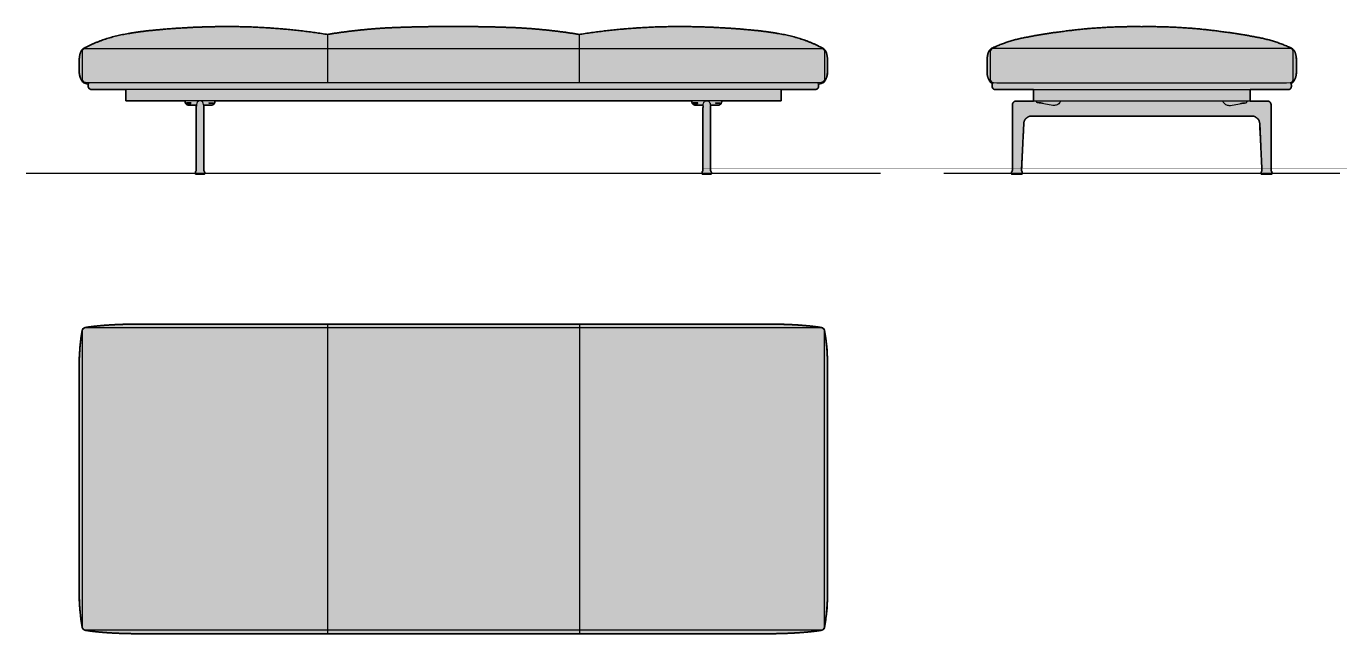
# Model space of a CAD drawing. Header units: millimetres. Extents: x 0 to 3504, y -1226 to 393.
import ezdxf

# ---------------------------------------------------------------- set-up
doc = ezdxf.new("R2010")
doc.units = ezdxf.units.MM
doc.layers.add('Blocks', color=7, linetype='Continuous')
doc.layers.add('Blocks$Fill', color=7, linetype='Continuous', true_color=0xffffff)
for name, color, linetype, lineweight, true_color in [('Blocks$Inner', 7, 'Continuous', 25, 0x007f00), ('Blocks$Outline', 7, 'Continuous', 35, 0xff3f3f), ('Groud', 7, 'Continuous', 25, 0x243775)]:
    doc.layers.add(name, color=color, linetype=linetype, lineweight=lineweight, true_color=true_color)

# ---------------------------------------------------------------- blocks, each defined once
blk = doc.blocks.new('Outline Daybed Front')
at = {"layer": 'Blocks$Fill'}
blk.add_hatch(color=256, dxfattribs=at).paths.add_polyline_path([(453.6, 180.5), (453.5, 177.2), (453.5, 174), (453.5, 11), (453.5, 10.8), (453.5, 10.6), (453.5, 10.4), (453.4, 10.2), (453.4, 10), (453.4, 9.8), (453.4, 9.6), (453.4, 9.4), (453.3, 9.2), (453.3, 9), (453.3, 8.8), (453.2, 8.6), (453.2, 8.4), (453.1, 8.2), (453.1, 8), (453, 7.8), (453, 7.7), (452.9, 7.6), (452.9, 7.4), (452.8, 7.3), (452.8, 7.2), (452.7, 7.1), (452.7, 7), (452.6, 6.9), (452.6, 6.7), (452.5, 6.6), (452.4, 6.5), (452.4, 6.4), (452.3, 6.3), (452.2, 6.2), (452.1, 6.1), (452.1, 6), (452, 5.9), (451.9, 5.8), (451.8, 5.7), (451.8, 5.6), (451.7, 5.5), (451.7, 5.4), (451.6, 5.3), (451.5, 5.2), (451.5, 5.1), (451.4, 4.9), (451.4, 4.8), (451.3, 4.7), (451.3, 4.6), (451.2, 4.5), (451.2, 4.4), (451.2, 4.3), (451.1, 4.1), (451.1, 3.9), (451.1, 3.8), (451.1, 3.7), (451, 3.7), (451, 3.6), (451, 3.5), (451, 3.4), (451, 3.3), (451, 3.2), (451, 3.1), (451, 2.9), (451, 0), (451, 0), (451, 0), (451, -0.1), (451, -0.1), (451, -0.1), (451, -0.1), (451, -0.2), (451, -0.2), (451, -0.2), (451, -0.2), (451, -0.3), (451, -0.3), (451, -0.3), (451, -0.3), (451, -0.4), (451.1, -0.4), (451.1, -0.4), (451.1, -0.4), (451.1, -0.5), (451.1, -0.5), (451.1, -0.5), (451.1, -0.5), (451.1, -0.5), (451.1, -0.6), (451.2, -0.6), (451.2, -0.6), (451.2, -0.6), (451.2, -0.6), (451.2, -0.7), (451.2, -0.7), (451.3, -0.7), (451.3, -0.7), (451.3, -0.7), (451.3, -0.7), (451.3, -0.8), (451.3, -0.8), (451.4, -0.8), (451.4, -0.8), (451.4, -0.8), (451.4, -0.8), (451.4, -0.8), (451.5, -0.9), (451.5, -0.9), (451.5, -0.9), (451.5, -0.9), (451.5, -0.9), (451.6, -0.9), (451.6, -0.9), (451.6, -0.9), (451.6, -0.9), (451.7, -0.9), (451.7, -1), (451.7, -1), (451.7, -1), (451.8, -1), (451.8, -1), (451.8, -1), (451.8, -1), (451.9, -1), (451.9, -1), (451.9, -1), (451.9, -1), (452, -1), (452, -1), (475, -1), (475, -1), (475, -1), (475, -1), (475.1, -1), (475.1, -1), (475.1, -1), (475.1, -1), (475.2, -1), (475.2, -1), (475.2, -1), (475.2, -1), (475.3, -1), (475.3, -1), (475.3, -0.9), (475.3, -0.9), (475.3, -0.9), (475.4, -0.9), (475.4, -0.9), (475.4, -0.9), (475.4, -0.9), (475.5, -0.9), (475.5, -0.9), (475.5, -0.9), (475.5, -0.8), (475.5, -0.8), (475.6, -0.8), (475.6, -0.8), (475.6, -0.8), (475.6, -0.8), (475.6, -0.7), (475.7, -0.7), (475.7, -0.7), (475.7, -0.7), (475.7, -0.7), (475.7, -0.7), (475.8, -0.6), (475.8, -0.6), (475.8, -0.6), (475.8, -0.6), (475.8, -0.5), (475.8, -0.5), (475.8, -0.5), (475.9, -0.5), (475.9, -0.5), (475.9, -0.4), (475.9, -0.4), (475.9, -0.4), (475.9, -0.4), (475.9, -0.3), (475.9, -0.3), (475.9, -0.3), (475.9, -0.3), (475.9, -0.3), (475.9, -0.2), (476, -0.2), (476, -0.2), (476, -0.2), (476, -0.1), (476, -0.1), (476, -0.1), (476, -0.1), (476, 0), (476, 0), (476, 0), (476, 3), (476, 3.1), (476, 3.2), (476, 3.3), (475.9, 3.4), (475.9, 3.5), (475.9, 3.6), (475.9, 3.7), (475.9, 3.8), (475.9, 3.9), (475.8, 4), (475.8, 4.1), (475.8, 4.2), (475.8, 4.3), (475.7, 4.4), (475.7, 4.5), (475.7, 4.6), (475.6, 4.7), (475.6, 4.8), (475.6, 4.9), (475.5, 5), (475.5, 5.1), (475.4, 5.2), (475.4, 5.2), (475.3, 5.3), (475.3, 5.4), (475.2, 5.5), (475.2, 5.6), (475.1, 5.7), (475.1, 5.8), (475, 5.8), (474.9, 5.9), (474.9, 6), (474.8, 6.1), (474.7, 6.2), (474.7, 6.3), (474.6, 6.4), (474.5, 6.5), (474.5, 6.6), (474.4, 6.7), (474.3, 6.9), (474.3, 7), (474.2, 7.1), (474.2, 7.2), (474.1, 7.3), (474.1, 7.4), (474, 7.6), (474, 7.7), (473.9, 7.8), (473.9, 8), (473.8, 8.2), (473.8, 8.4), (473.7, 8.6), (473.7, 8.8), (473.7, 8.9), (473.6, 9.1), (473.6, 9.3), (473.6, 9.5), (473.5, 9.7), (473.5, 9.9), (473.5, 10.1), (473.5, 10.3), (473.5, 10.5), (473.5, 10.7), (473.5, 10.9), (473.5, 10.9), (473.5, 174), (473.4, 177.2), (473.3, 180.5), (473.3, 180.6), (473.4, 180.7), (473.4, 180.7), (473.4, 180.8), (473.4, 180.9), (473.5, 180.9), (473.5, 181), (473.5, 181), (473.5, 181.1), (473.6, 181.1), (473.6, 181.1), (473.6, 181.2), (473.6, 181.2), (473.6, 181.3), (473.7, 181.3), (473.7, 181.3), (473.7, 181.4), (473.8, 181.4), (473.8, 181.5), (473.8, 181.5), (473.8, 181.5), (473.9, 181.6), (473.9, 181.6), (473.9, 181.6), (474, 181.7), (474, 181.7), (474, 181.7), (474.1, 181.8), (474.1, 181.8), (474.1, 181.8), (474.2, 181.8), (474.2, 181.9), (474.2, 181.9), (474.3, 181.9), (474.3, 182), (474.4, 182), (474.4, 182), (474.4, 182), (474.5, 182.1), (474.5, 182.1), (474.6, 182.1), (474.6, 182.1), (474.6, 182.1), (474.7, 182.2), (474.7, 182.2), (474.8, 182.2), (474.8, 182.2), (474.8, 182.2), (474.9, 182.3), (475, 182.3), (475.1, 182.3), (475.1, 182.3), (475.2, 182.4), (475.3, 182.4), (492.5, 182.4), (492.8, 182.4), (493.1, 182.4), (493.4, 182.4), (493.7, 182.4), (494, 182.4), (494.3, 182.4), (494.6, 182.5), (494.9, 182.5), (495.2, 182.6), (495.5, 182.7), (495.8, 182.7), (496.1, 182.8), (496.4, 182.9), (496.7, 183), (497, 183.1), (497.3, 183.2), (497.5, 183.4), (497.8, 183.5), (498.1, 183.6), (498.4, 183.8), (498.6, 183.9), (498.9, 184.1), (499.2, 184.2), (499.4, 184.4), (499.7, 184.6), (499.9, 184.8), (500.1, 185), (500.4, 185.2), (500.6, 185.4), (500.8, 185.6), (501, 185.8), (501.2, 186), (501.4, 186.2), (501.5, 186.5), (501.7, 186.7), (501.8, 187), (501.9, 187.2), (502, 187.5), (502.1, 187.7), (502.3, 188), (502.4, 188.2), (502.5, 188.5), (502.6, 188.7), (502.7, 189), (502.8, 189.3), (502.8, 189.5), (502.9, 189.8), (503, 190.1), (503.1, 190.4), (503.1, 190.6), (503.2, 190.9), (503.2, 191.2), (503.3, 191.5), (503.3, 191.7), (503.4, 192), (503.4, 192.3), (503.4, 192.6), (503.5, 192.8), (503.5, 193.1), (503.5, 193.4), (503.5, 193.7), (503.5, 193.9), (503.5, 194.2), (503.5, 194.5), (1775.1, 194.5), (1775.1, 194.2), (1775.1, 193.9), (1775.1, 193.7), (1775.1, 193.4), (1775.1, 193.1), (1775.1, 192.8), (1775.1, 192.6), (1775.2, 192.3), (1775.2, 192), (1775.2, 191.7), (1775.3, 191.5), (1775.3, 191.2), (1775.4, 190.9), (1775.4, 190.6), (1775.5, 190.4), (1775.6, 190.1), (1775.7, 189.8), (1775.7, 189.5), (1775.8, 189.3), (1775.9, 189), (1776, 188.7), (1776.1, 188.5), (1776.2, 188.2), (1776.3, 188), (1776.4, 187.7), (1776.5, 187.5), (1776.7, 187.2), (1776.8, 187), (1776.9, 186.7), (1777.1, 186.5), (1777.2, 186.2), (1777.3, 186), (1777.5, 185.8), (1777.8, 185.6), (1778, 185.4), (1778.2, 185.2), (1778.4, 185), (1778.7, 184.8), (1778.9, 184.6), (1779.2, 184.4), (1779.4, 184.2), (1779.7, 184.1), (1779.9, 183.9), (1780.2, 183.8), (1780.5, 183.6), (1780.8, 183.5), (1781, 183.4), (1781.3, 183.2), (1781.6, 183.1), (1781.9, 183), (1782.2, 182.9), (1782.5, 182.8), (1782.8, 182.7), (1783.1, 182.7), (1783.4, 182.6), (1783.7, 182.5), (1784, 182.5), (1784.3, 182.4), (1784.6, 182.4), (1784.9, 182.4), (1785.2, 182.4), (1785.5, 182.4), (1785.8, 182.4), (1786.1, 182.4), (1803.3, 182.4), (1803.3, 182.4), (1803.4, 182.3), (1803.5, 182.3), (1803.6, 182.3), (1803.7, 182.3), (1803.7, 182.2), (1803.8, 182.2), (1803.8, 182.2), (1803.9, 182.2), (1803.9, 182.2), (1803.9, 182.1), (1804, 182.1), (1804, 182.1), (1804.1, 182.1), (1804.1, 182.1), (1804.1, 182), (1804.2, 182), (1804.2, 182), (1804.3, 182), (1804.3, 181.9), (1804.3, 181.9), (1804.4, 181.9), (1804.4, 181.8), (1804.4, 181.8), (1804.5, 181.8), (1804.5, 181.8), (1804.5, 181.7), (1804.6, 181.7), (1804.6, 181.7), (1804.6, 181.6), (1804.7, 181.6), (1804.7, 181.6), (1804.7, 181.5), (1804.8, 181.5), (1804.8, 181.5), (1804.8, 181.4), (1804.8, 181.4), (1804.9, 181.3), (1804.9, 181.3), (1804.9, 181.3), (1805, 181.2), (1805, 181.2), (1805, 181.1), (1805, 181.1), (1805, 181.1), (1805.1, 181), (1805.1, 181), (1805.1, 180.9), (1805.1, 180.9), (1805.2, 180.8), (1805.2, 180.7), (1805.2, 180.7), (1805.2, 180.6), (1805.3, 180.5), (1805.1, 177.2), (1805.1, 174), (1805.1, 10.9), (1805.1, 10.9), (1805.1, 10.7), (1805.1, 10.5), (1805.1, 10.3), (1805.1, 10.1), (1805, 9.9), (1805, 9.7), (1805, 9.5), (1805, 9.3), (1804.9, 9.1), (1804.9, 8.9), (1804.9, 8.8), (1804.8, 8.6), (1804.8, 8.4), (1804.7, 8.2), (1804.7, 8), (1804.6, 7.8), (1804.6, 7.7), (1804.6, 7.6), (1804.5, 7.4), (1804.5, 7.3), (1804.4, 7.2), (1804.4, 7.1), (1804.3, 7), (1804.2, 6.9), (1804.2, 6.7), (1804.1, 6.6), (1804.1, 6.5), (1804, 6.4), (1803.9, 6.3), (1803.8, 6.2), (1803.8, 6.1), (1803.7, 6), (1803.6, 5.9), (1803.6, 5.8), (1803.5, 5.8), (1803.5, 5.7), (1803.4, 5.6), (1803.3, 5.5), (1803.3, 5.4), (1803.2, 5.3), (1803.2, 5.2), (1803.1, 5.2), (1803.1, 5.1), (1803.1, 5), (1803, 4.9), (1803, 4.8), (1802.9, 4.7), (1802.9, 4.6), (1802.9, 4.5), (1802.8, 4.4), (1802.8, 4.3), (1802.8, 4.2), (1802.7, 4.1), (1802.7, 4), (1802.7, 3.9), (1802.7, 3.8), (1802.7, 3.7), (1802.6, 3.6), (1802.6, 3.5), (1802.6, 3.4), (1802.6, 3.3), (1802.6, 3.2), (1802.6, 3.1), (1802.6, 3), (1802.6, 0), (1802.6, 0), (1802.6, 0), (1802.6, -0.1), (1802.6, -0.1), (1802.6, -0.1), (1802.6, -0.1), (1802.6, -0.2), (1802.6, -0.2), (1802.6, -0.2), (1802.6, -0.2), (1802.6, -0.3), (1802.6, -0.3), (1802.6, -0.3), (1802.6, -0.3), (1802.7, -0.3), (1802.7, -0.4), (1802.7, -0.4), (1802.7, -0.4), (1802.7, -0.4), (1802.7, -0.5), (1802.7, -0.5), (1802.7, -0.5), (1802.7, -0.5), (1802.8, -0.5), (1802.8, -0.6), (1802.8, -0.6), (1802.8, -0.6), (1802.8, -0.6), (1802.8, -0.7), (1802.9, -0.7), (1802.9, -0.7), (1802.9, -0.7), (1802.9, -0.7), (1802.9, -0.7), (1802.9, -0.8), (1803, -0.8), (1803, -0.8), (1803, -0.8), (1803, -0.8), (1803, -0.8), (1803.1, -0.9), (1803.1, -0.9), (1803.1, -0.9), (1803.1, -0.9), (1803.2, -0.9), (1803.2, -0.9), (1803.2, -0.9), (1803.2, -0.9), (1803.3, -0.9), (1803.3, -0.9), (1803.3, -1), (1803.3, -1), (1803.3, -1), (1803.4, -1), (1803.4, -1), (1803.4, -1), (1803.4, -1), (1803.5, -1), (1803.5, -1), (1803.5, -1), (1803.5, -1), (1803.6, -1), (1803.6, -1), (1803.6, -1), (1826.6, -1), (1826.6, -1), (1826.6, -1), (1826.7, -1), (1826.7, -1), (1826.7, -1), (1826.7, -1), (1826.8, -1), (1826.8, -1), (1826.8, -1), (1826.8, -1), (1826.9, -1), (1826.9, -1), (1826.9, -0.9), (1826.9, -0.9), (1827, -0.9), (1827, -0.9), (1827, -0.9), (1827, -0.9), (1827, -0.9), (1827.1, -0.9), (1827.1, -0.9), (1827.1, -0.9), (1827.1, -0.8), (1827.2, -0.8), (1827.2, -0.8), (1827.2, -0.8), (1827.2, -0.8), (1827.2, -0.8), (1827.3, -0.8), (1827.3, -0.7), (1827.3, -0.7), (1827.3, -0.7), (1827.3, -0.7), (1827.3, -0.7), (1827.4, -0.7), (1827.4, -0.6), (1827.4, -0.6), (1827.4, -0.6), (1827.4, -0.6), (1827.4, -0.6), (1827.4, -0.5), (1827.5, -0.5), (1827.5, -0.5), (1827.5, -0.5), (1827.5, -0.5), (1827.5, -0.4), (1827.5, -0.4), (1827.5, -0.4), (1827.5, -0.4), (1827.5, -0.3), (1827.5, -0.3), (1827.6, -0.3), (1827.6, -0.3), (1827.6, -0.2), (1827.6, -0.2), (1827.6, -0.2), (1827.6, -0.2), (1827.6, -0.1), (1827.6, -0.1), (1827.6, -0.1), (1827.6, -0.1), (1827.6, 0), (1827.6, 0), (1827.6, 0), (1827.6, 2.9), (1827.6, 3.1), (1827.6, 3.2), (1827.6, 3.3), (1827.6, 3.4), (1827.6, 3.5), (1827.5, 3.6), (1827.5, 3.7), (1827.5, 3.7), (1827.5, 3.8), (1827.5, 3.9), (1827.4, 4.1), (1827.4, 4.3), (1827.4, 4.4), (1827.3, 4.5), (1827.3, 4.6), (1827.2, 4.7), (1827.2, 4.8), (1827.1, 4.9), (1827.1, 5.1), (1827, 5.2), (1827, 5.3), (1826.9, 5.4), (1826.9, 5.5), (1826.8, 5.6), (1826.7, 5.7), (1826.7, 5.8), (1826.6, 5.9), (1826.5, 6), (1826.4, 6.1), (1826.4, 6.2), (1826.3, 6.3), (1826.2, 6.4), (1826.1, 6.5), (1826.1, 6.6), (1826, 6.7), (1825.9, 6.9), (1825.9, 7), (1825.8, 7.1), (1825.8, 7.2), (1825.7, 7.3), (1825.7, 7.4), (1825.6, 7.6), (1825.6, 7.7), (1825.6, 7.8), (1825.5, 8), (1825.5, 8.2), (1825.4, 8.4), (1825.4, 8.6), (1825.3, 8.8), (1825.3, 9), (1825.2, 9.2), (1825.2, 9.4), (1825.2, 9.6), (1825.2, 9.8), (1825.1, 10), (1825.1, 10.2), (1825.1, 10.4), (1825.1, 10.6), (1825.1, 10.8), (1825.1, 11), (1825.1, 174), (1825.1, 177.2), (1824.9, 180.5), (1824.9, 180.6), (1825, 180.7), (1825, 180.7), (1825, 180.8), (1825.1, 180.9), (1825.1, 180.9), (1825.1, 181), (1825.1, 181), (1825.1, 181.1), (1825.2, 181.1), (1825.2, 181.1), (1825.2, 181.2), (1825.2, 181.2), (1825.3, 181.3), (1825.3, 181.3), (1825.3, 181.3), (1825.3, 181.4), (1825.4, 181.4), (1825.4, 181.5), (1825.4, 181.5), (1825.5, 181.5), (1825.5, 181.6), (1825.5, 181.6), (1825.6, 181.6), (1825.6, 181.7), (1825.6, 181.7), (1825.7, 181.7), (1825.7, 181.8), (1825.7, 181.8), (1825.8, 181.8), (1825.8, 181.8), (1825.8, 181.9), (1825.9, 181.9), (1825.9, 181.9), (1825.9, 182), (1826, 182), (1826, 182), (1826.1, 182), (1826.1, 182.1), (1826.1, 182.1), (1826.2, 182.1), (1826.2, 182.1), (1826.3, 182.1), (1826.3, 182.2), (1826.3, 182.2), (1826.4, 182.2), (1826.4, 182.2), (1826.5, 182.2), (1826.5, 182.3), (1826.6, 182.3), (1826.7, 182.3), (1826.8, 182.3), (1826.8, 182.4), (1826.9, 182.4), (1844.1, 182.4), (1844.4, 182.4), (1844.7, 182.4), (1845, 182.4), (1845.3, 182.4), (1845.6, 182.4), (1845.9, 182.4), (1846.2, 182.5), (1846.5, 182.5), (1846.8, 182.6), (1847.1, 182.7), (1847.4, 182.7), (1847.7, 182.8), (1848, 182.9), (1848.3, 183), (1848.6, 183.1), (1848.9, 183.2), (1849.2, 183.4), (1849.4, 183.5), (1849.7, 183.6), (1850, 183.8), (1850.3, 183.9), (1850.5, 184.1), (1850.8, 184.2), (1851, 184.4), (1851.3, 184.6), (1851.5, 184.8), (1851.8, 185), (1852, 185.2), (1852.2, 185.4), (1852.4, 185.6), (1852.7, 185.8), (1852.9, 186), (1853, 186.2), (1853.1, 186.5), (1853.3, 186.7), (1853.4, 187), (1853.5, 187.2), (1853.6, 187.5), (1853.8, 187.7), (1853.9, 188), (1854, 188.2), (1854.1, 188.5), (1854.2, 188.7), (1854.3, 189), (1854.4, 189.3), (1854.5, 189.5), (1854.5, 189.8), (1854.6, 190.1), (1854.7, 190.4), (1854.7, 190.6), (1854.8, 190.9), (1854.9, 191.2), (1854.9, 191.5), (1854.9, 191.7), (1855, 192), (1855, 192.3), (1855, 192.6), (1855.1, 192.8), (1855.1, 193.1), (1855.1, 193.4), (1855.1, 193.7), (1855.1, 193.9), (1855.1, 194.2), (1855.1, 194.5), (2013.3, 194.5), (2013.3, 224.5), (2105.3, 224.5), (2105.5, 224.5), (2105.6, 224.5), (2105.8, 224.5), (2106, 224.5), (2106.2, 224.6), (2106.4, 224.6), (2106.6, 224.6), (2106.7, 224.6), (2106.9, 224.7), (2107.1, 224.7), (2107.3, 224.8), (2107.5, 224.8), (2107.7, 224.9), (2107.9, 224.9), (2108, 225), (2108.2, 225.1), (2108.4, 225.1), (2108.6, 225.2), (2108.8, 225.3), (2109, 225.4), (2109.1, 225.5), (2109.3, 225.6), (2109.5, 225.7), (2109.7, 225.8), (2109.8, 225.9), (2110, 226), (2110.2, 226.2), (2110.3, 226.3), (2110.5, 226.4), (2110.6, 226.6), (2110.8, 226.7), (2110.9, 226.8), (2111.1, 227), (2111.2, 227.1), (2111.4, 227.3), (2111.5, 227.5), (2111.6, 227.6), (2111.7, 227.8), (2111.9, 228), (2112, 228.1), (2112.1, 228.3), (2112.2, 228.5), (2112.3, 228.7), (2112.4, 228.8), (2112.5, 229), (2112.6, 229.2), (2112.6, 229.4), (2112.7, 229.6), (2112.8, 229.7), (2112.9, 229.9), (2112.9, 230.1), (2113, 230.3), (2113, 230.5), (2113.1, 230.7), (2113.1, 230.9), (2113.1, 231), (2113.2, 231.2), (2113.2, 231.4), (2113.2, 231.6), (2113.3, 231.8), (2113.3, 232), (2113.3, 232.1), (2113.3, 232.3), (2113.3, 232.5), (2113.3, 236.5), (2113.3, 236.7), (2113.3, 236.9), (2113.3, 237.1), (2113.3, 237.3), (2113.3, 237.5), (2113.2, 237.7), (2113.2, 237.9), (2113.2, 238.2), (2124.5, 241.9), (2124.6, 242), (2124.8, 242.1), (2125, 242.1), (2125.2, 242.2), (2125.4, 242.3), (2125.5, 242.4), (2125.7, 242.5), (2125.9, 242.5), (2126, 242.6), (2126.2, 242.7), (2126.4, 242.8), (2126.5, 242.9), (2126.7, 243), (2126.9, 243.2), (2127, 243.3), (2127.2, 243.4), (2127.3, 243.5), (2127.5, 243.6), (2127.6, 243.7), (2127.8, 243.9), (2127.9, 244), (2128.1, 244.1), (2128.2, 244.3), (2128.3, 244.4), (2128.5, 244.6), (2128.6, 244.7), (2128.7, 244.8), (2128.9, 245), (2129, 245.1), (2129.1, 245.3), (2129.2, 245.5), (2129.3, 245.6), (2129.8, 246.3), (2130.2, 247), (2130.7, 247.7), (2131.1, 248.5), (2131.6, 249.2), (2132, 249.9), (2132.4, 250.7), (2132.8, 251.5), (2133.1, 252.2), (2133.5, 253), (2133.8, 253.8), (2134.1, 254.6), (2134.5, 255.4), (2134.7, 256.2), (2135, 257), (2135.3, 257.9), (2135.5, 258.7), (2135.8, 259.5), (2136, 260.3), (2136.2, 261.2), (2136.4, 262), (2136.5, 262.9), (2136.7, 263.7), (2136.8, 264.6), (2136.9, 265.4), (2137, 266.3), (2137.1, 267.1), (2137.2, 267.9), (2137.2, 268.8), (2137.2, 269.6), (2137.3, 270.5), (2137.3, 271.3), (2137.2, 304.8), (2137.1, 306.9), (2136.9, 309.1), (2136.6, 311.2), (2136.3, 313.4), (2135.9, 315.5), (2135.4, 317.6), (2134.9, 319.7), (2134.4, 321.8), (2134.2, 322.3), (2134.1, 322.7), (2133.9, 323.2), (2133.8, 323.6), (2133.6, 324.1), (2133.4, 324.5), (2133.2, 324.9), (2133, 325.4), (2132.8, 325.8), (2132.5, 326.2), (2132.3, 326.7), (2132.1, 327.1), (2131.8, 327.5), (2131.5, 327.9), (2131.3, 328.3), (2131, 328.7), (2130.7, 329.1), (2130.4, 329.5), (2130.1, 329.8), (2129.8, 330.2), (2129.4, 330.6), (2129.1, 330.9), (2128.8, 331.3), (2128.4, 331.6), (2128, 331.9), (2127.7, 332.2), (2127.3, 332.6), (2126.9, 332.9), (2126.6, 333.1), (2126.2, 333.4), (2125.8, 333.7), (2125.4, 334), (2118.6, 337.5), (2111.7, 340.9), (2104.7, 344.1), (2097.7, 347.2), (2090.6, 350.2), (2083.4, 353), (2076.1, 355.6), (2068.9, 358.2), (2061.5, 360.5), (2054.1, 362.7), (2046.7, 364.8), (2039.2, 366.7), (2031.7, 368.5), (2024.2, 370.1), (2016.7, 371.5), (2009.1, 372.8), (1993.1, 375.5), (1977.1, 377.9), (1961, 380), (1944.9, 381.7), (1895.6, 386.1), (1846.2, 389.3), (1796.7, 391.3), (1747.3, 392), (1713.1, 391.8), (1679, 390.9), (1644.9, 389.3), (1610.8, 387), (1576.8, 384.1), (1542.9, 380.4), (1509, 376.1), (1475.3, 371), (1433.6, 377.3), (1391.8, 382.3), (1349.8, 386.2), (1307.7, 388.9), (1223.5, 391.4), (1139.3, 392), (1055, 391.4), (970.8, 388.9), (928.8, 386.2), (886.8, 382.3), (845, 377.3), (803.3, 371), (769.5, 376.1), (735.7, 380.4), (701.7, 384.1), (667.7, 387), (633.7, 389.3), (599.5, 390.9), (565.4, 391.8), (531.3, 392), (481.8, 391.3), (432.4, 389.3), (383, 386.1), (333.7, 381.7), (317.6, 380), (301.5, 377.9), (285.4, 375.5), (269.4, 372.8), (261.9, 371.5), (254.3, 370.1), (246.8, 368.5), (239.3, 366.7), (231.9, 364.8), (224.4, 362.7), (217.1, 360.5), (209.7, 358.2), (202.4, 355.6), (195.2, 353), (188, 350.2), (180.9, 347.2), (173.9, 344.1), (166.9, 340.9), (160, 337.5), (153.2, 334), (152.8, 333.7), (152.4, 333.4), (152, 333.1), (151.6, 332.9), (151.3, 332.6), (150.9, 332.2), (150.5, 331.9), (150.2, 331.6), (149.8, 331.3), (149.5, 330.9), (149.1, 330.6), (148.8, 330.2), (148.5, 329.8), (148.2, 329.5), (147.9, 329.1), (147.6, 328.7), (147.3, 328.3), (147, 327.9), (146.8, 327.5), (146.5, 327.1), (146.3, 326.7), (146, 326.2), (145.8, 325.8), (145.6, 325.4), (145.4, 324.9), (145.2, 324.5), (145, 324.1), (144.8, 323.6), (144.6, 323.2), (144.5, 322.7), (144.4, 322.3), (144.2, 321.8), (143.6, 319.7), (143.1, 317.6), (142.7, 315.5), (142.3, 313.4), (141.9, 311.2), (141.7, 309.1), (141.5, 306.9), (141.3, 304.8), (141.3, 271.3), (141.3, 270.5), (141.3, 269.6), (141.4, 268.8), (141.4, 267.9), (141.5, 267.1), (141.6, 266.3), (141.7, 265.4), (141.8, 264.6), (141.9, 263.7), (142.1, 262.9), (142.2, 262), (142.4, 261.2), (142.6, 260.3), (142.8, 259.5), (143, 258.7), (143.3, 257.9), (143.5, 257), (143.8, 256.2), (144.1, 255.4), (144.4, 254.6), (144.8, 253.8), (145.1, 253), (145.4, 252.2), (145.8, 251.5), (146.2, 250.7), (146.6, 249.9), (147, 249.2), (147.4, 248.5), (147.9, 247.7), (148.3, 247), (148.8, 246.3), (149.3, 245.6), (149.4, 245.5), (149.5, 245.3), (149.6, 245.1), (149.7, 245), (149.8, 244.8), (150, 244.7), (150.1, 244.6), (150.2, 244.4), (150.4, 244.3), (150.5, 244.1), (150.6, 244), (150.8, 243.9), (150.9, 243.7), (151.1, 243.6), (151.2, 243.5), (151.4, 243.4), (151.5, 243.3), (151.7, 243.2), (151.9, 243), (152, 242.9), (152.2, 242.8), (152.4, 242.7), (152.5, 242.6), (152.7, 242.5), (152.9, 242.5), (153, 242.4), (153.2, 242.3), (153.4, 242.2), (153.6, 242.1), (153.8, 242.1), (153.9, 242), (154.1, 241.9), (165.4, 238.2), (165.4, 237.9), (165.3, 237.7), (165.3, 237.5), (165.3, 237.3), (165.3, 237.1), (165.3, 236.9), (165.3, 236.7), (165.3, 236.5), (165.3, 232.5), (165.3, 232.3), (165.3, 232.1), (165.3, 232), (165.3, 231.8), (165.3, 231.6), (165.4, 231.4), (165.4, 231.2), (165.4, 231), (165.5, 230.9), (165.5, 230.7), (165.5, 230.5), (165.6, 230.3), (165.7, 230.1), (165.7, 229.9), (165.8, 229.7), (165.9, 229.6), (165.9, 229.4), (166, 229.2), (166.1, 229), (166.2, 228.8), (166.3, 228.7), (166.4, 228.5), (166.5, 228.3), (166.6, 228.1), (166.7, 228), (166.8, 227.8), (167, 227.6), (167.1, 227.5), (167.2, 227.3), (167.4, 227.1), (167.5, 227), (167.6, 226.8), (167.8, 226.7), (167.9, 226.6), (168.1, 226.4), (168.2, 226.3), (168.4, 226.2), (168.6, 226), (168.7, 225.9), (168.9, 225.8), (169.1, 225.7), (169.3, 225.6), (169.4, 225.5), (169.6, 225.4), (169.8, 225.3), (170, 225.2), (170.2, 225.1), (170.3, 225.1), (170.5, 225), (170.7, 224.9), (170.9, 224.9), (171.1, 224.8), (171.3, 224.8), (171.5, 224.7), (171.6, 224.7), (171.8, 224.6), (172, 224.6), (172.2, 224.6), (172.4, 224.6), (172.6, 224.5), (172.7, 224.5), (172.9, 224.5), (173.1, 224.5), (173.3, 224.5), (265.3, 224.5), (265.3, 194.5), (423.5, 194.5), (423.5, 194.2), (423.5, 193.9), (423.5, 193.7), (423.5, 193.4), (423.5, 193.1), (423.5, 192.8), (423.5, 192.6), (423.6, 192.3), (423.6, 192), (423.6, 191.7), (423.7, 191.5), (423.7, 191.2), (423.8, 190.9), (423.8, 190.6), (423.9, 190.4), (424, 190.1), (424, 189.8), (424.1, 189.5), (424.2, 189.3), (424.3, 189), (424.4, 188.7), (424.5, 188.5), (424.6, 188.2), (424.7, 188), (424.8, 187.7), (424.9, 187.5), (425, 187.2), (425.2, 187), (425.3, 186.7), (425.4, 186.5), (425.6, 186.2), (425.7, 186), (425.9, 185.8), (426.1, 185.6), (426.4, 185.4), (426.6, 185.2), (426.8, 185), (427, 184.8), (427.3, 184.6), (427.5, 184.4), (427.8, 184.2), (428, 184.1), (428.3, 183.9), (428.6, 183.8), (428.9, 183.6), (429.1, 183.5), (429.4, 183.4), (429.7, 183.2), (430, 183.1), (430.3, 183), (430.6, 182.9), (430.9, 182.8), (431.2, 182.7), (431.5, 182.7), (431.8, 182.6), (432.1, 182.5), (432.4, 182.5), (432.7, 182.4), (433, 182.4), (433.3, 182.4), (433.6, 182.4), (433.9, 182.4), (434.2, 182.4), (434.5, 182.4), (451.6, 182.4), (451.7, 182.4), (451.8, 182.3), (451.9, 182.3), (452, 182.3), (452.1, 182.3), (452.1, 182.2), (452.1, 182.2), (452.2, 182.2), (452.2, 182.2), (452.3, 182.2), (452.3, 182.1), (452.4, 182.1), (452.4, 182.1), (452.4, 182.1), (452.5, 182.1), (452.5, 182), (452.6, 182), (452.6, 182), (452.6, 182), (452.7, 181.9), (452.7, 181.9), (452.7, 181.9), (452.8, 181.8), (452.8, 181.8), (452.8, 181.8), (452.9, 181.8), (452.9, 181.7), (453, 181.7), (453, 181.7), (453, 181.6), (453, 181.6), (453.1, 181.6), (453.1, 181.5), (453.1, 181.5), (453.2, 181.5), (453.2, 181.4), (453.2, 181.4), (453.3, 181.3), (453.3, 181.3), (453.3, 181.3), (453.3, 181.2), (453.4, 181.2), (453.4, 181.1), (453.4, 181.1), (453.4, 181.1), (453.4, 181), (453.5, 181), (453.5, 180.9), (453.5, 180.9), (453.5, 180.8), (453.6, 180.7), (453.6, 180.7), (453.6, 180.6)], flags=0)
at = {"layer": 'Blocks$Inner'}
for p, q in [((803.3, 371), (803.3, 242.2)), ((1475.3, 242.2), (1475.3, 371)), ((149.8, 251.6), (149.8, 325.9)), ((2128.8, 325.9), (2128.8, 251.6)), ((141.3, 304.8), (141.3, 271.3)), ((2137.3, 271.3), (2137.2, 304.8)), ((154.1, 241.9), (165.4, 238.2)), ((165.3, 232.5), (165.3, 236.5)), ((2105.3, 224.5), (173.3, 224.5)), ((2113.2, 238.2), (2124.5, 241.9)), ((2113.3, 236.5), (2113.3, 232.5)), ((434.5, 182.4), (451.6, 182.4)), ((475.3, 182.4), (492.5, 182.4)), ((1803.3, 182.4), (1786.1, 182.4)), ((1844.1, 182.4), (1826.9, 182.4)), ((453.5, 174), (453.5, 11)), ((473.5, 10.9), (473.5, 174)), ((1805.1, 10.9), (1805.1, 174)), ((1825.1, 174), (1825.1, 11)), ((451, 2.9), (451, 0)), ((476, 0), (476, 3)), ((1802.6, 0), (1802.6, 3)), ((1827.6, 2.9), (1827.6, 0)), ((452, -1), (475, -1)), ((1826.6, -1), (1803.6, -1))]:
    blk.add_line(p, q, dxfattribs=at)
for points in [[(157.8, 333.9), (2120.8, 333.9)], [(2120.7, 243.3), (2110.9, 242.2), (167.6, 242.2), (157.9, 243.3)], [(2013.3, 224.5), (2013.3, 194.5), (265.3, 194.5), (265.3, 224.5)]]:
    blk.add_lwpolyline(points, dxfattribs=at)
for centre, radius, start, end in [((536.9, -1611.2), 2003.2, 90.1595, 95.8222), ((537.7, -1299.9), 1691.9, 80.9671, 90.2146), ((1046.9, -1121.4), 1512.2, 92.8832, 99.2702), ((1123.7, -3298.9), 3690.9, 89.7579, 92.3737), ((1154.9, -3298.9), 3690.9, 87.6263, 90.2421), ((1231.7, -1121.4), 1512.2, 80.7298, 87.1168), ((1740.9, -1299.9), 1691.9, 89.7854, 99.0329), ((1741.7, -1611.2), 2003.2, 84.1778, 89.8405), ((329.4, 0.2), 377.5, 99.1452, 117.837), ((413, -431.6), 817.2, 95.5663, 100.1148), ((1865.6, -431.6), 817.2, 79.8852, 84.4337), ((1949.1, 0.2), 377.5, 62.163, 80.8548), ((215.2, 301), 73.9, 163.6776, 177.0927), ((164.8, 316), 21.4, 122.9813, 164.2564), ((2113.7, 316), 21.4, 15.7436, 57.0187), ((2063.4, 301), 73.9, 2.9073, 16.3224), ((185.6, 270.9), 44.2, 179.4562, 214.8704), ((157.1, 251), 9.54, 214.2857, 251.4599), ((2121.4, 251), 9.54, 288.5401, 325.7143), ((2093, 270.9), 44.2, 325.1296, 0.5438), ((438.5, 193.9), 15.1, 177.4394, 211.7694), ((434, 193.7), 11.3, 222.7151, 272.1964), ((555.5, 174.5), 102, 176.6533, 180.3029), ((488, 178.9), 34.4, 164.8785, 177.3823), ((464.5, 185.1), 10.1, 137.3849, 163.7836), ((462.3, 186.3), 7.65, 114.0404, 132.7756), ((463.1, 182.8), 11.2, 88.1181, 110.7898), ((463.8, 182.8), 11.2, 69.2102, 91.8819), ((464.7, 186.3), 7.68, 47.2657, 65.9182), ((462.4, 185.1), 10.1, 16.2164, 42.6151), ((439, 178.9), 34.4, 2.6177, 15.1215), ((371, 174.5), 102.5, 359.7087, 3.3397), ((492.9, 193.7), 11.3, 267.8036, 317.2849), ((488.4, 193.9), 15.1, 328.2306, 2.5606), ((1802.8, 179.9), 2.57, 14.4921, 79.2089), ((1827.4, 179.9), 2.57, 100.7911, 165.5077), ((456, 2.9), 5, 163.996, 179.9997), ((456, 2.9), 5.05, 141.5575, 163.996), ((470.9, 2.9), 5.05, 1.5481, 38.4425), ((475, 0), 1, 270, 360), ((1799.5, 9.3), 5.38, 321.5575, 343.37), ((1793.9, 11), 11.2, 343.3699, 359.4688), ((1800.1, 10.9), 5, 359.4688, 360), ((1836.3, 11), 11.2, 180, 196.63), ((1830.7, 9.3), 5.38, 196.63, 218.4425), ((452, 0), 1, 179.9997, 270.0003)]:
    blk.add_arc(centre, radius, start, end, dxfattribs=at)
at = {"layer": 'Blocks$Inner', "extrusion": (0, 0, -1)}
for centre, radius, start, end in [((-157.8, 325.9), 8, 0, 89.6043), ((-2120.8, 325.9), 8, 90.3957, 180), ((-158.2, 251.7), 8.38, 272.2112, 358.9226), ((-2120.4, 251.7), 8.38, 181.0774, 267.7888), ((-173, 236.7), 7.76, 358.1958, 44.3953), ((-173.3, 232.5), 8.02, 270.1536, 359.8464), ((-2105.3, 232.5), 8.02, 180.1536, 269.8464), ((-2105.5, 236.7), 7.76, 135.6047, 181.8042), ((-451.2, 179.9), 2.57, 100.7911, 165.5077), ((-475.8, 179.9), 2.57, 14.4921, 79.2089), ((-1790.1, 193.9), 15.1, 328.2306, 2.5606), ((-1785.7, 193.7), 11.3, 267.8036, 317.2849), ((-1907.6, 174.5), 102.5, 359.7087, 3.3397), ((-1839.6, 178.9), 34.4, 2.6177, 15.1215), ((-1816.1, 185.1), 10.1, 16.2164, 42.6151), ((-1813.9, 186.3), 7.68, 47.2657, 65.9182), ((-1814.7, 182.8), 11.2, 69.2102, 91.8819), ((-1815.5, 182.8), 11.2, 88.1181, 110.7898), ((-1816.3, 186.3), 7.65, 114.0404, 132.7756), ((-1814.1, 185.1), 10.1, 137.3849, 163.7836), ((-1790.6, 178.9), 34.4, 164.8785, 177.3823), ((-1723.1, 174.5), 102, 176.6533, 180.3029), ((-1844.5, 193.7), 11.3, 222.7151, 272.1964), ((-1840.1, 193.9), 15.1, 177.4394, 211.7694), ((-447.9, 9.3), 5.38, 196.63, 218.4425), ((-442.3, 11), 11.2, 180, 196.63), ((-484.6, 11), 11.2, 343.3699, 359.4688), ((-478.5, 10.9), 5, 359.4688, 360), ((-479.1, 9.3), 5.38, 321.5575, 343.37), ((-1807.6, 2.9), 5.05, 1.5481, 38.4425), ((-1803.6, 0), 1, 270, 360), ((-1822.6, 2.9), 5.05, 141.5575, 163.996), ((-1822.6, 2.9), 5, 163.996, 179.9997), ((-1826.6, 0), 1, 179.9997, 270.0003)]:
    blk.add_arc(centre, radius, start, end, dxfattribs=at)
at = {"layer": 'Blocks$Inner'}
for points in [[(427.8, 188.8), (427.8, 188.8), (428.1, 189), (428.7, 189.1), (429.8, 189.1), (432, 189), (434.2, 189), (436.4, 188.9), (437.6, 188.7), (438.8, 188.5), (439.5, 188.3), (440, 188.1), (440, 187.7), (439.5, 187.5), (438.7, 187.1), (437, 186.9), (435.2, 186.8), (433.5, 186.8), (432.1, 186.8), (430.7, 187.1), (429.3, 187.5), (428.4, 188), (427.7, 188.7), (427.8, 188.8)], [(499.2, 188.8), (499.1, 188.8), (498.9, 189), (498.3, 189.1), (497.1, 189.1), (495, 189), (492.7, 189), (490.6, 188.9), (489.3, 188.7), (488.2, 188.5), (487.4, 188.3), (487, 188.1), (486.9, 187.7), (487.4, 187.5), (488.3, 187.1), (489.9, 186.9), (491.8, 186.8), (493.5, 186.8), (494.9, 186.8), (496.2, 187.1), (497.7, 187.5), (498.6, 188), (499.2, 188.7), (499.2, 188.8)], [(1779.4, 188.8), (1779.5, 188.8), (1779.7, 189), (1780.3, 189.1), (1781.4, 189.1), (1783.6, 189), (1785.8, 189), (1788, 188.9), (1789.2, 188.7), (1790.4, 188.5), (1791.2, 188.3), (1791.6, 188.1), (1791.6, 187.7), (1791.2, 187.5), (1790.3, 187.1), (1788.6, 186.9), (1786.8, 186.8), (1785.1, 186.8), (1783.7, 186.8), (1782.4, 187.1), (1780.9, 187.5), (1780, 188), (1779.3, 188.7), (1779.4, 188.8)], [(1850.8, 188.8), (1850.7, 188.8), (1850.5, 189), (1849.9, 189.1), (1848.8, 189.1), (1846.6, 189), (1844.3, 189), (1842.2, 188.9), (1840.9, 188.7), (1839.8, 188.5), (1839, 188.3), (1838.6, 188.1), (1838.6, 187.7), (1839, 187.5), (1839.9, 187.1), (1841.6, 186.9), (1843.4, 186.8), (1845.1, 186.8), (1846.5, 186.8), (1847.8, 187.1), (1849.3, 187.5), (1850.2, 188), (1850.9, 188.7), (1850.8, 188.8)]]:
    blk.add_open_spline(points, degree=3, knots=[0, 0, 0, 0, 0.147358, 0.910329, 1.661355, 3.59789, 7.354598, 8.475115, 9.996993, 11.195905, 11.970779, 12.402935, 12.559707, 12.878689, 13.802987, 15.4767, 17.796195, 19.329443, 20.54358, 22.052942, 23.426563, 25.469467, 25.57304, 25.57304, 25.57304, 25.57304], dxfattribs=at)
at = {"layer": 'Blocks$Outline'}
for points in [[(173.3, 224.5), (265.3, 224.5)], [(265.3, 224.5), (265.3, 194.5)], [(2013.3, 194.5), (2013.3, 224.5)], [(2013.3, 224.5), (2105.3, 224.5)], [(265.3, 194.5), (423.5, 194.5)], [(503.5, 194.5), (1775.1, 194.5)], [(1855.1, 194.5), (2013.3, 194.5)]]:
    blk.add_lwpolyline(points, dxfattribs=at)
for points, weights, knots in [([(2113.2, 238.2), (2118.8, 240), (2124.5, 241.9), (2127.5, 243), (2129.3, 245.6), (2137.4, 257.2), (2137.3, 271.3), (2137.2, 288), (2137.2, 304.8), (2136.8, 313.5), (2134.4, 321.8), (2132.2, 329.6), (2125.4, 334), (2070.5, 363), (2009.1, 372.8), (1977.2, 378.5), (1944.9, 381.7), (1846.3, 391.7), (1747.3, 392), (1610.4, 392.5), (1475.3, 371), (1392, 384.6), (1307.7, 388.9), (1223.6, 392.4), (1139.3, 392), (1055, 392.4), (970.8, 388.9), (886.6, 384.6), (803.3, 371), (668.2, 392.5), (531.3, 392), (432.3, 391.7), (333.7, 381.7), (301.4, 378.5), (269.4, 372.8), (208.1, 363), (153.2, 334), (146.4, 329.6), (144.2, 321.8), (141.8, 313.5), (141.3, 304.8), (141.3, 288), (141.3, 271.3), (141.2, 257.2), (149.3, 245.6), (151.1, 243), (154.1, 241.9), (159.8, 240), (165.4, 238.2)], [1, 1, 1, 0.947840183552, 1, 0.952623810647, 1, 1, 1, 0.993155275198, 1, 0.9358289251, 1, 0.98672601328, 1, 0.999212338083, 1, 0.998779296796, 1, 0.996745568806, 1, 0.998447073925, 1, 0.99973948608, 1, 0.99973948608, 1, 0.998447073925, 1, 0.996745568806, 1, 0.998779296796, 1, 0.999212338083, 1, 0.98672601328, 1, 0.9358289251, 1, 0.993155275198, 1, 1, 1, 0.952623810647, 1, 0.947840183552, 1, 1, 1], [0, 0, 0, 11.919548, 11.919548, 18.10923, 18.10923, 45.456576, 45.456576, 78.900071, 78.900071, 96.21229, 96.21229, 111.649301, 111.649301, 234.788227, 234.788227, 299.659222, 299.659222, 497.641492, 497.641492, 770.709648, 770.709648, 939.28485, 939.28485, 1107.787414, 1107.787414, 1276.289978, 1276.289978, 1444.86518, 1444.86518, 1717.933336, 1717.933336, 1915.915606, 1915.915606, 1980.786601, 1980.786601, 2103.925527, 2103.925527, 2119.362538, 2119.362538, 2136.674757, 2136.674757, 2170.118252, 2170.118252, 2197.465598, 2197.465598, 2203.65528, 2203.65528, 2215.574828, 2215.574828, 2215.574828]), ([(165.4, 238.2), (165.3, 237.3), (165.3, 236.5), (165.3, 234.5), (165.3, 232.5), (165.3, 224.5), (173.3, 224.5)], [0.968564135783, 0.978535949334, 1, 1, 1, 0.709000284597, 1], [-18.232181, -18.232181, -18.232181, -16.557185, -16.557185, -12.557185, -12.557185, 0, 0, 0]), ([(2105.3, 224.5), (2113.3, 224.5), (2113.3, 232.5), (2113.3, 234.5), (2113.3, 236.5), (2113.3, 237.3), (2113.2, 238.2)], [1, 0.709000284597, 1, 1, 1, 0.978535949334, 0.968564135783], [0, 0, 0, 12.557185, 12.557185, 16.557185, 16.557185, 18.232181, 18.232181, 18.232181]), ([(423.5, 194.5), (423.3, 189.9), (425.7, 186), (429.3, 182.2), (434.5, 182.4), (443.1, 182.4), (451.6, 182.4), (453.2, 182.1), (453.6, 180.5)], [0.998924486834, 0.956003173939, 1, 0.90821157703, 1, 1, 1, 0.844717720185, 1], [0.110271, 0.110271, 0.110271, 9.021874, 9.021874, 18.805697, 18.805697, 35.973725, 35.973725, 38.874307, 38.874307, 38.874307]), ([(453.6, 180.5), (453.5, 177.2), (453.5, 174), (453.5, 92.5), (453.5, 11), (453.5, 9.4), (453, 7.8), (452.7, 6.8), (452.1, 6), (451.4, 5.2), (451.2, 4.3), (451, 3.6), (451, 2.9), (451, 1.4), (451, 0), (451, -0.4), (451.3, -0.7), (451.6, -1), (452, -1), (463.5, -1), (475, -1), (476, -1), (476, 0), (476, 1.5), (476, 3), (475.9, 4.7), (474.9, 6), (474.2, 6.8), (473.9, 7.8), (473.5, 9.3), (473.5, 10.9), (473.5, 10.9), (473.5, 10.9), (473.5, 92.5), (473.5, 174), (473.5, 177.2), (473.3, 180.5), (473.3, 180.5), (473.3, 180.5)], [1, 0.999492870374, 1, 1, 1, 0.989487912647, 1, 0.981938210713, 1, 0.98088994545, 1, 0.990263545365, 1, 1, 1, 0.923878556617, 1, 0.923878556617, 1, 1, 1, 0.707106781187, 1, 1, 1, 0.948615844148, 1, 0.981938210713, 1, 0.99014761797, 1, 0.999989256871, 1, 1, 1, 0.99949808058, 1, 0.999999962198, 0.999999924397], [19.074251, 19.074251, 19.074251, 25.570334, 25.570334, 188.570334, 188.570334, 191.808791, 191.808791, 193.856217, 193.856217, 195.83325, 195.83325, 197.229839, 197.229839, 200.10679, 200.10679, 200.892189, 200.892189, 201.677588, 201.677588, 224.677574, 224.677574, 226.24837, 226.24837, 229.24837, 229.24837, 232.499101, 232.499101, 234.546527, 234.546527, 237.681547, 237.681547, 237.7279, 237.7279, 400.784969, 400.784969, 407.281062, 407.281062, 407.28111, 407.28111, 407.28111]), ([(473.3, 180.5), (473.7, 182.1), (475.3, 182.4), (483.9, 182.4), (492.5, 182.4), (497.7, 182.2), (501.2, 186), (503.7, 189.9), (503.5, 194.5)], [0.999994452595, 0.844720493937, 1, 1, 1, 0.90821157703, 1, 0.956003173939, 0.998924486834], [-38.874255, -38.874255, -38.874255, -35.973725, -35.973725, -18.805697, -18.805697, -9.021874, -9.021874, -0.110271, -0.110271, -0.110271]), ([(1775.1, 194.5), (1774.9, 189.9), (1777.3, 186), (1780.9, 182.2), (1786.1, 182.4), (1794.7, 182.4), (1803.3, 182.4), (1804.9, 182.1), (1805.3, 180.5)], [0.998924486834, 0.956003173939, 1, 0.90821157703, 1, 1, 1, 0.844720493937, 0.999994452595], [0.110271, 0.110271, 0.110271, 9.021874, 9.021874, 18.805697, 18.805697, 35.973725, 35.973725, 38.874255, 38.874255, 38.874255]), ([(1805.3, 180.5), (1805.3, 180.5), (1805.3, 180.5), (1805.1, 177.2), (1805.1, 174), (1805.1, 92.5), (1805.1, 10.9), (1805.1, 10.9), (1805.1, 10.9), (1805.1, 9.3), (1804.6, 7.8), (1804.3, 6.8), (1803.7, 6), (1802.6, 4.7), (1802.6, 3), (1802.6, 1.5), (1802.6, 0), (1802.6, -1), (1803.6, -1), (1815.1, -1), (1826.6, -1), (1827, -1), (1827.3, -0.7), (1827.6, -0.4), (1827.6, 0), (1827.6, 1.4), (1827.6, 2.9), (1827.6, 3.6), (1827.4, 4.3), (1827.1, 5.2), (1826.5, 6), (1825.9, 6.8), (1825.6, 7.8), (1825.1, 9.4), (1825.1, 11), (1825.1, 92.5), (1825.1, 174), (1825.1, 177.2), (1824.9, 180.5)], [0.999999924397, 0.999999962198, 1, 0.99949808058, 1, 1, 1, 0.999989256871, 1, 0.99014761797, 1, 0.981938210713, 1, 0.948615844148, 1, 1, 1, 0.707106781187, 1, 1, 1, 0.923878556617, 1, 0.923878556617, 1, 1, 1, 0.990263545365, 1, 0.98088994545, 1, 0.981938210713, 1, 0.989487912647, 1, 1, 1, 0.999492870374, 1], [-407.28111, -407.28111, -407.28111, -407.281062, -407.281062, -400.784969, -400.784969, -237.7279, -237.7279, -237.681547, -237.681547, -234.546527, -234.546527, -232.499101, -232.499101, -229.24837, -229.24837, -226.24837, -226.24837, -224.677574, -224.677574, -201.677588, -201.677588, -200.892189, -200.892189, -200.10679, -200.10679, -197.229839, -197.229839, -195.83325, -195.83325, -193.856217, -193.856217, -191.808791, -191.808791, -188.570334, -188.570334, -25.570334, -25.570334, -19.074251, -19.074251, -19.074251]), ([(1824.9, 180.5), (1825.3, 182.1), (1826.9, 182.4), (1835.5, 182.4), (1844.1, 182.4), (1849.3, 182.2), (1852.9, 186), (1855.3, 189.9), (1855.1, 194.5)], [1, 0.844717720185, 1, 1, 1, 0.90821157703, 1, 0.956003173939, 0.998924486834], [-38.874307, -38.874307, -38.874307, -35.973725, -35.973725, -18.805697, -18.805697, -9.021874, -9.021874, -0.110271, -0.110271, -0.110271])]:
    blk.add_rational_spline(points, weights, degree=2, knots=knots, dxfattribs=at)
blk = doc.blocks.new('Outline Daybed Side')
at = {"layer": 'Blocks$Fill'}
blk.add_hatch(color=256, dxfattribs=at).paths.add_polyline_path([(239.2, 193.5), (194, 193.5), (193.7, 193.5), (193.5, 193.5), (193.2, 193.5), (192.9, 193.5), (192.7, 193.5), (192.4, 193.5), (192.1, 193.5), (191.9, 193.4), (191.6, 193.4), (191.3, 193.3), (191.1, 193.3), (190.8, 193.2), (190.5, 193.1), (190.3, 193.1), (190, 193), (189.8, 192.9), (189.5, 192.8), (189.2, 192.7), (189, 192.6), (188.8, 192.4), (188.5, 192.3), (188.3, 192.2), (188, 192), (187.8, 191.9), (187.6, 191.8), (187.4, 191.6), (187.1, 191.4), (186.9, 191.3), (186.7, 191.1), (186.5, 190.9), (186.3, 190.7), (186.1, 190.6), (186, 190.4), (185.8, 190.2), (185.6, 190), (185.4, 189.8), (185.3, 189.6), (185.1, 189.4), (185, 189.1), (184.8, 188.9), (184.7, 188.7), (184.5, 188.4), (184.4, 188.2), (184.3, 188), (184.1, 187.7), (184, 187.5), (183.9, 187.2), (183.8, 187), (183.7, 186.7), (183.6, 186.4), (183.6, 186.2), (183.5, 185.9), (183.4, 185.7), (183.4, 185.4), (183.3, 185.1), (183.3, 184.9), (183.2, 184.6), (183.2, 184.3), (183.2, 184), (183.2, 183.8), (183.2, 183.5), (183.2, 183.3), (183.2, 183), (183.2, 182.7), (183.2, 10.6), (183.2, 10.4), (183.1, 10.2), (183.1, 10), (183.1, 9.8), (183.1, 9.6), (183.1, 9.4), (183.1, 9.2), (183, 9), (183, 8.8), (183, 8.6), (182.9, 8.4), (182.9, 8.2), (182.8, 8), (182.8, 7.8), (182.7, 7.6), (182.7, 7.4), (182.7, 7.3), (182.6, 7.1), (182.6, 7), (182.5, 6.9), (182.5, 6.8), (182.4, 6.7), (182.4, 6.5), (182.3, 6.4), (182.2, 6.3), (182.2, 6.2), (182.1, 6.1), (182, 6), (182, 5.9), (181.9, 5.8), (181.8, 5.7), (181.7, 5.6), (181.7, 5.5), (181.6, 5.4), (181.5, 5.3), (181.5, 5.2), (181.4, 5.1), (181.3, 5), (181.3, 4.9), (181.2, 4.7), (181.2, 4.6), (181.1, 4.5), (181.1, 4.4), (181, 4.3), (181, 4.2), (180.9, 4.1), (180.9, 3.9), (180.8, 3.8), (180.8, 3.7), (180.8, 3.5), (180.7, 3.4), (180.7, 3.3), (180.7, 3.2), (180.7, 3.1), (180.7, 3.1), (180.7, 3), (180.7, 2.9), (180.7, 2.8), (180.7, 2.6), (180.7, 2.4), (180.7, -0.4), (180.7, -0.5), (180.7, -0.5), (180.7, -0.5), (180.7, -0.5), (180.7, -0.5), (180.7, -0.6), (180.7, -0.6), (180.7, -0.6), (180.7, -0.6), (180.7, -0.7), (180.7, -0.7), (180.7, -0.7), (180.7, -0.7), (180.7, -0.8), (180.7, -0.8), (180.7, -0.8), (180.7, -0.8), (180.8, -0.9), (180.8, -0.9), (180.8, -0.9), (180.8, -0.9), (180.8, -0.9), (180.8, -1), (180.8, -1), (180.8, -1), (180.9, -1), (180.9, -1), (180.9, -1.1), (180.9, -1.1), (180.9, -1.1), (180.9, -1.1), (180.9, -1.1), (181, -1.2), (181, -1.2), (181, -1.2), (181, -1.2), (181, -1.2), (181.1, -1.2), (181.1, -1.2), (181.1, -1.3), (181.1, -1.3), (181.1, -1.3), (181.2, -1.3), (181.2, -1.3), (181.2, -1.3), (181.2, -1.3), (181.2, -1.3), (181.3, -1.4), (181.3, -1.4), (181.3, -1.4), (181.3, -1.4), (181.4, -1.4), (181.4, -1.4), (181.4, -1.4), (181.4, -1.4), (181.5, -1.4), (181.5, -1.4), (181.5, -1.4), (181.5, -1.4), (181.6, -1.4), (181.6, -1.4), (181.6, -1.4), (181.6, -1.4), (181.7, -1.4), (208.5, -1.4), (208.5, -1.4), (208.6, -1.4), (208.6, -1.4), (208.6, -1.4), (208.6, -1.4), (208.7, -1.4), (208.7, -1.4), (208.7, -1.4), (208.7, -1.4), (208.8, -1.4), (208.8, -1.4), (208.8, -1.4), (208.8, -1.4), (208.8, -1.4), (208.9, -1.4), (208.9, -1.4), (208.9, -1.3), (208.9, -1.3), (209, -1.3), (209, -1.3), (209, -1.3), (209, -1.3), (209, -1.3), (209.1, -1.3), (209.1, -1.3), (209.1, -1.2), (209.1, -1.2), (209.2, -1.2), (209.2, -1.2), (209.2, -1.2), (209.2, -1.2), (209.2, -1.1), (209.2, -1.1), (209.3, -1.1), (209.3, -1.1), (209.3, -1.1), (209.3, -1), (209.3, -1), (209.3, -1), (209.4, -1), (209.4, -1), (209.4, -0.9), (209.4, -0.9), (209.4, -0.9), (209.4, -0.9), (209.4, -0.8), (209.4, -0.8), (209.5, -0.8), (209.5, -0.8), (209.5, -0.7), (209.5, -0.7), (209.5, -0.7), (209.5, -0.7), (209.5, -0.7), (209.5, -0.6), (209.5, -0.6), (209.5, -0.6), (209.5, -0.6), (209.5, -0.5), (209.5, -0.5), (209.5, -0.5), (209.5, -0.5), (209.5, -0.4), (209.5, -0.4), (209.5, 2.6), (209.5, 2.8), (209.5, 3), (209.5, 3.2), (209.4, 3.4), (209.4, 3.6), (209.3, 3.8), (209.3, 4), (209.2, 4.2), (209.2, 4.4), (209.1, 4.6), (209, 4.8), (208.9, 4.9), (208.8, 5.1), (208.8, 5.3), (208.7, 5.5), (208.6, 5.7), (208.5, 5.8), (208.5, 5.9), (208.4, 6), (208.4, 6.1), (208.3, 6.2), (208.3, 6.3), (208.2, 6.4), (208.2, 6.5), (208.1, 6.6), (208.1, 6.7), (208.1, 6.8), (208, 6.9), (208, 7), (208, 7.2), (208, 7.3), (207.9, 7.4), (207.9, 7.8), (207.8, 8.2), (207.8, 8.6), (207.8, 9), (207.8, 9.4), (207.7, 9.8), (207.7, 10.2), (207.7, 10.6), (213.5, 133.6), (213.5, 134), (213.6, 134.4), (213.6, 134.8), (213.7, 135.3), (213.7, 135.7), (213.8, 136.1), (213.9, 136.6), (214, 137), (214.1, 137.4), (214.2, 137.9), (214.3, 138.3), (214.4, 138.7), (214.6, 139.2), (214.7, 139.6), (214.9, 140), (215, 140.5), (215.2, 140.9), (215.4, 141.3), (215.6, 141.7), (215.8, 142.2), (216, 142.6), (216.3, 143), (216.5, 143.4), (216.8, 143.8), (217, 144.2), (217.3, 144.6), (217.5, 145), (217.8, 145.4), (218.1, 145.7), (218.4, 146.1), (218.7, 146.5), (219.1, 146.8), (219.4, 147.2), (219.7, 147.5), (220, 147.8), (220.4, 148.2), (220.8, 148.5), (221.1, 148.8), (221.5, 149.1), (221.9, 149.4), (222.2, 149.7), (222.6, 149.9), (223, 150.2), (223.4, 150.5), (223.8, 150.7), (224.2, 150.9), (224.6, 151.2), (225, 151.4), (225.4, 151.6), (225.8, 151.8), (226.3, 152), (226.7, 152.2), (227.1, 152.3), (227.5, 152.5), (227.9, 152.6), (228.4, 152.8), (228.8, 152.9), (229.2, 153), (229.6, 153.1), (230.1, 153.2), (230.5, 153.3), (230.9, 153.4), (231.3, 153.5), (231.7, 153.5), (237.8, 153.5), (243.8, 153.6), (812.5, 153.6), (818.5, 153.5), (824.6, 153.5), (825, 153.5), (825.4, 153.4), (825.8, 153.3), (826.2, 153.2), (826.7, 153.1), (827.1, 153), (827.5, 152.9), (827.9, 152.8), (828.4, 152.6), (828.8, 152.5), (829.2, 152.3), (829.6, 152.2), (830, 152), (830.5, 151.8), (830.9, 151.6), (831.3, 151.4), (831.7, 151.2), (832.1, 150.9), (832.5, 150.7), (832.9, 150.5), (833.3, 150.2), (833.7, 149.9), (834.1, 149.7), (834.4, 149.4), (834.8, 149.1), (835.2, 148.8), (835.5, 148.5), (835.9, 148.2), (836.2, 147.8), (836.6, 147.5), (836.9, 147.2), (837.2, 146.8), (837.6, 146.5), (837.9, 146.1), (838.2, 145.7), (838.5, 145.4), (838.7, 145), (839, 144.6), (839.3, 144.2), (839.5, 143.8), (839.8, 143.4), (840, 143), (840.3, 142.6), (840.5, 142.2), (840.7, 141.7), (840.9, 141.3), (841.1, 140.9), (841.2, 140.5), (841.4, 140), (841.6, 139.6), (841.7, 139.2), (841.9, 138.7), (842, 138.3), (842.1, 137.9), (842.2, 137.4), (842.3, 137), (842.4, 136.6), (842.5, 136.1), (842.6, 135.7), (842.6, 135.3), (842.7, 134.8), (842.7, 134.4), (842.8, 134), (842.8, 133.6), (848.6, 10.6), (848.6, 10.2), (848.6, 9.8), (848.5, 9.4), (848.5, 9), (848.5, 8.6), (848.4, 8.2), (848.4, 7.8), (848.3, 7.4), (848.3, 7.3), (848.3, 7.2), (848.3, 7), (848.2, 6.9), (848.2, 6.8), (848.2, 6.7), (848.1, 6.6), (848.1, 6.5), (848.1, 6.4), (848, 6.3), (848, 6.2), (847.9, 6.1), (847.9, 6), (847.8, 5.9), (847.8, 5.8), (847.7, 5.7), (847.6, 5.5), (847.5, 5.3), (847.4, 5.1), (847.4, 4.9), (847.3, 4.8), (847.2, 4.6), (847.1, 4.4), (847.1, 4.2), (847, 4), (847, 3.8), (846.9, 3.6), (846.9, 3.4), (846.8, 3.2), (846.8, 3), (846.8, 2.8), (846.8, 2.6), (846.8, -0.4), (846.8, -0.4), (846.8, -0.5), (846.8, -0.5), (846.8, -0.5), (846.8, -0.5), (846.8, -0.6), (846.8, -0.6), (846.8, -0.6), (846.8, -0.6), (846.8, -0.7), (846.8, -0.7), (846.8, -0.7), (846.8, -0.7), (846.8, -0.7), (846.8, -0.8), (846.8, -0.8), (846.8, -0.8), (846.9, -0.8), (846.9, -0.9), (846.9, -0.9), (846.9, -0.9), (846.9, -0.9), (846.9, -1), (846.9, -1), (846.9, -1), (847, -1), (847, -1), (847, -1.1), (847, -1.1), (847, -1.1), (847, -1.1), (847.1, -1.1), (847.1, -1.2), (847.1, -1.2), (847.1, -1.2), (847.1, -1.2), (847.2, -1.2), (847.2, -1.2), (847.2, -1.3), (847.2, -1.3), (847.2, -1.3), (847.3, -1.3), (847.3, -1.3), (847.3, -1.3), (847.3, -1.3), (847.4, -1.3), (847.4, -1.3), (847.4, -1.4), (847.4, -1.4), (847.4, -1.4), (847.5, -1.4), (847.5, -1.4), (847.5, -1.4), (847.5, -1.4), (847.6, -1.4), (847.6, -1.4), (847.6, -1.4), (847.6, -1.4), (847.7, -1.4), (847.7, -1.4), (847.7, -1.4), (847.7, -1.4), (847.7, -1.4), (847.8, -1.4), (874.6, -1.4), (874.7, -1.4), (874.7, -1.4), (874.7, -1.4), (874.7, -1.4), (874.8, -1.4), (874.8, -1.4), (874.8, -1.4), (874.8, -1.4), (874.9, -1.4), (874.9, -1.4), (874.9, -1.4), (874.9, -1.4), (875, -1.4), (875, -1.4), (875, -1.4), (875, -1.4), (875, -1.3), (875.1, -1.3), (875.1, -1.3), (875.1, -1.3), (875.1, -1.3), (875.2, -1.3), (875.2, -1.3), (875.2, -1.3), (875.2, -1.2), (875.2, -1.2), (875.3, -1.2), (875.3, -1.2), (875.3, -1.2), (875.3, -1.2), (875.3, -1.2), (875.3, -1.1), (875.4, -1.1), (875.4, -1.1), (875.4, -1.1), (875.4, -1.1), (875.4, -1), (875.4, -1), (875.5, -1), (875.5, -1), (875.5, -1), (875.5, -0.9), (875.5, -0.9), (875.5, -0.9), (875.5, -0.9), (875.5, -0.9), (875.6, -0.8), (875.6, -0.8), (875.6, -0.8), (875.6, -0.8), (875.6, -0.7), (875.6, -0.7), (875.6, -0.7), (875.6, -0.7), (875.6, -0.6), (875.6, -0.6), (875.6, -0.6), (875.6, -0.6), (875.6, -0.5), (875.6, -0.5), (875.6, -0.5), (875.6, -0.5), (875.6, -0.5), (875.6, -0.4), (875.6, 2.4), (875.6, 2.6), (875.6, 2.8), (875.6, 2.9), (875.6, 3), (875.6, 3.1), (875.6, 3.1), (875.6, 3.2), (875.6, 3.3), (875.5, 3.4), (875.5, 3.5), (875.5, 3.7), (875.4, 3.8), (875.4, 3.9), (875.4, 4.1), (875.3, 4.2), (875.3, 4.3), (875.2, 4.4), (875.2, 4.5), (875.1, 4.6), (875.1, 4.7), (875, 4.9), (875, 5), (874.9, 5.1), (874.8, 5.2), (874.8, 5.3), (874.7, 5.4), (874.6, 5.5), (874.5, 5.6), (874.5, 5.7), (874.4, 5.8), (874.3, 5.9), (874.2, 6), (874.2, 6.1), (874.1, 6.2), (874, 6.3), (874, 6.4), (873.9, 6.5), (873.9, 6.7), (873.8, 6.8), (873.8, 6.9), (873.7, 7), (873.7, 7.1), (873.6, 7.3), (873.6, 7.4), (873.5, 7.6), (873.5, 7.8), (873.4, 8), (873.4, 8.2), (873.4, 8.4), (873.3, 8.6), (873.3, 8.8), (873.3, 9), (873.2, 9.2), (873.2, 9.4), (873.2, 9.6), (873.2, 9.8), (873.2, 10), (873.1, 10.2), (873.1, 10.4), (873.1, 10.6), (873.1, 182.7), (873.1, 183), (873.1, 183.3), (873.1, 183.5), (873.1, 183.8), (873.1, 184), (873.1, 184.3), (873.1, 184.6), (873, 184.9), (873, 185.1), (872.9, 185.4), (872.9, 185.7), (872.8, 185.9), (872.7, 186.2), (872.7, 186.4), (872.6, 186.7), (872.5, 187), (872.4, 187.2), (872.3, 187.5), (872.2, 187.7), (872, 188), (871.9, 188.2), (871.8, 188.4), (871.6, 188.7), (871.5, 188.9), (871.3, 189.1), (871.2, 189.4), (871, 189.6), (870.9, 189.8), (870.7, 190), (870.5, 190.2), (870.3, 190.4), (870.1, 190.6), (870, 190.7), (869.8, 190.9), (869.6, 191.1), (869.4, 191.3), (869.1, 191.4), (868.9, 191.6), (868.7, 191.8), (868.5, 191.9), (868.3, 192), (868, 192.2), (867.8, 192.3), (867.5, 192.4), (867.3, 192.6), (867, 192.7), (866.8, 192.8), (866.5, 192.9), (866.3, 193), (866, 193.1), (865.8, 193.1), (865.5, 193.2), (865.2, 193.3), (865, 193.3), (864.7, 193.4), (864.4, 193.4), (864.2, 193.5), (863.9, 193.5), (863.6, 193.5), (863.3, 193.5), (863.1, 193.5), (862.8, 193.5), (862.6, 193.5), (862.3, 193.5), (817.1, 193.5), (817.1, 224.1), (919.2, 224.1), (919.4, 224.1), (919.6, 224.1), (919.8, 224.1), (919.9, 224.1), (920.1, 224.1), (920.3, 224.1), (920.5, 224.2), (920.7, 224.2), (920.9, 224.2), (921.1, 224.3), (921.2, 224.3), (921.4, 224.4), (921.6, 224.4), (921.8, 224.5), (922, 224.6), (922.2, 224.6), (922.4, 224.7), (922.5, 224.8), (922.7, 224.9), (922.9, 225), (923.1, 225.1), (923.3, 225.2), (923.4, 225.3), (923.6, 225.4), (923.8, 225.5), (923.9, 225.6), (924.1, 225.7), (924.3, 225.9), (924.4, 226), (924.6, 226.1), (924.7, 226.3), (924.9, 226.4), (925, 226.6), (925.2, 226.7), (925.3, 226.9), (925.4, 227), (925.6, 227.2), (925.7, 227.4), (925.8, 227.5), (925.9, 227.7), (926, 227.9), (926.1, 228), (926.2, 228.2), (926.3, 228.4), (926.4, 228.6), (926.5, 228.8), (926.6, 228.9), (926.7, 229.1), (926.7, 229.3), (926.8, 229.5), (926.9, 229.7), (926.9, 229.9), (927, 230.1), (927, 230.2), (927.1, 230.4), (927.1, 230.6), (927.1, 230.8), (927.2, 231), (927.2, 231.2), (927.2, 231.4), (927.2, 231.5), (927.2, 231.7), (927.2, 231.9), (927.2, 232.1), (927.2, 236.1), (927.2, 236.2), (927.2, 236.4), (927.2, 236.5), (927.2, 236.7), (927.2, 236.8), (927.2, 237), (927.2, 237.1), (927.2, 237.3), (927.2, 237.4), (927.1, 237.6), (927.1, 237.7), (927.1, 237.9), (927, 238), (927, 238.2), (927, 238.3), (926.9, 238.5), (926.9, 238.7), (926.8, 238.8), (926.8, 238.9), (926.7, 239.1), (926.7, 239.2), (926.6, 239.4), (926.5, 239.5), (926.5, 239.7), (926.4, 239.8), (926.3, 240), (926.2, 240.1), (926.2, 240.2), (926.1, 240.4), (926, 240.5), (925.9, 240.6), (925.8, 240.8), (928, 241.5), (928.2, 241.6), (928.4, 241.6), (928.6, 241.7), (928.7, 241.8), (928.9, 241.9), (929.1, 241.9), (929.3, 242), (929.4, 242.1), (929.6, 242.2), (929.8, 242.3), (929.9, 242.4), (930.1, 242.5), (930.3, 242.6), (930.4, 242.7), (930.6, 242.8), (930.8, 243), (930.9, 243.1), (931.1, 243.2), (931.2, 243.3), (931.4, 243.4), (931.5, 243.6), (931.6, 243.7), (931.8, 243.9), (931.9, 244), (932, 244.1), (932.2, 244.3), (932.3, 244.4), (932.4, 244.6), (932.5, 244.7), (932.7, 244.9), (932.8, 245), (932.9, 245.2), (933.4, 245.9), (933.8, 246.6), (934.3, 247.3), (934.7, 248), (935.1, 248.8), (935.5, 249.5), (935.9, 250.3), (936.3, 251), (936.7, 251.8), (937, 252.6), (937.4, 253.4), (937.7, 254.2), (938, 255), (938.3, 255.8), (938.6, 256.6), (938.8, 257.4), (939.1, 258.2), (939.3, 259.1), (939.5, 259.9), (939.7, 260.8), (939.9, 261.6), (940.1, 262.4), (940.2, 263.3), (940.4, 264.1), (940.5, 265), (940.6, 265.8), (940.7, 266.7), (940.7, 267.5), (940.8, 268.4), (940.8, 269.2), (940.8, 270.1), (940.8, 270.9), (940.8, 304.3), (940.7, 306.5), (940.5, 308.7), (940.2, 310.8), (939.9, 312.9), (939.5, 315.1), (939, 317.2), (938.5, 319.3), (937.9, 321.4), (937.8, 321.8), (937.6, 322.3), (937.5, 322.7), (937.3, 323.2), (937.1, 323.6), (937, 324.1), (936.8, 324.5), (936.6, 324.9), (936.3, 325.4), (936.1, 325.8), (935.9, 326.2), (935.6, 326.7), (935.4, 327.1), (935.1, 327.5), (934.8, 327.9), (934.5, 328.3), (934.3, 328.7), (934, 329), (933.6, 329.4), (933.3, 329.8), (933, 330.1), (932.7, 330.5), (932.3, 330.8), (932, 331.2), (931.6, 331.5), (931.2, 331.8), (930.9, 332.1), (930.5, 332.4), (930.1, 332.7), (929.7, 333), (929.4, 333.3), (929, 333.5), (917.9, 338.6), (906.6, 343.4), (895.2, 347.7), (883.7, 351.6), (872, 355.2), (860.1, 358.3), (848.2, 361), (836.3, 363.3), (814.1, 367.6), (791.9, 371.5), (769.6, 374.8), (747.2, 377.8), (720, 381.4), (692.7, 384.4), (665.4, 387), (638, 389), (610.5, 390.4), (583.1, 391.4), (555.6, 391.8), (473.2, 391.4), (445.8, 390.4), (418.3, 389), (390.9, 387), (363.6, 384.4), (336.3, 381.4), (309, 377.8), (286.7, 374.8), (264.4, 371.5), (242.2, 367.6), (220, 363.3), (208, 361), (196.1, 358.3), (184.3, 355.2), (172.6, 351.6), (161.1, 347.7), (149.6, 343.4), (138.4, 338.6), (127.3, 333.5), (126.9, 333.3), (126.5, 333), (126.2, 332.7), (125.8, 332.4), (125.4, 332.1), (125, 331.8), (124.7, 331.5), (124.3, 331.2), (124, 330.8), (123.6, 330.5), (123.3, 330.1), (123, 329.8), (122.7, 329.4), (122.3, 329), (122, 328.7), (121.7, 328.3), (121.5, 327.9), (121.2, 327.5), (120.9, 327.1), (120.7, 326.7), (120.4, 326.2), (120.2, 325.8), (120, 325.4), (119.7, 324.9), (119.5, 324.5), (119.3, 324.1), (119.1, 323.6), (119, 323.2), (118.8, 322.7), (118.6, 322.3), (118.5, 321.8), (118.4, 321.4), (117.8, 319.3), (117.3, 317.2), (116.8, 315.1), (116.4, 312.9), (116.1, 310.8), (115.8, 308.7), (115.6, 306.5), (115.5, 304.3), (115.5, 270.9), (115.5, 270.1), (115.5, 269.2), (115.5, 268.4), (115.6, 267.5), (115.6, 266.7), (115.7, 265.8), (115.8, 265), (115.9, 264.1), (116.1, 263.3), (116.2, 262.4), (116.4, 261.6), (116.6, 260.8), (116.8, 259.9), (117, 259.1), (117.2, 258.2), (117.4, 257.4), (117.7, 256.6), (118, 255.8), (118.3, 255), (118.6, 254.2), (118.9, 253.4), (119.2, 252.6), (119.6, 251.8), (120, 251), (120.4, 250.3), (120.8, 249.5), (121.2, 248.8), (121.6, 248), (122, 247.3), (122.5, 246.6), (122.9, 245.9), (123.4, 245.2), (123.5, 245), (123.6, 244.9), (123.8, 244.7), (123.9, 244.6), (124, 244.4), (124.1, 244.3), (124.2, 244.1), (124.4, 244), (124.5, 243.9), (124.7, 243.7), (124.8, 243.6), (124.9, 243.4), (125.1, 243.3), (125.2, 243.2), (125.4, 243.1), (125.5, 243), (125.7, 242.8), (125.9, 242.7), (126, 242.6), (126.2, 242.5), (126.3, 242.4), (126.5, 242.3), (126.7, 242.2), (126.9, 242.1), (127, 242), (127.2, 241.9), (127.4, 241.9), (127.6, 241.8), (127.7, 241.7), (127.9, 241.6), (128.1, 241.6), (128.3, 241.5), (130.5, 240.8), (130.4, 240.6), (130.3, 240.5), (130.2, 240.4), (130.1, 240.2), (130, 240.1), (130, 240), (129.9, 239.8), (129.8, 239.7), (129.8, 239.5), (129.7, 239.4), (129.6, 239.2), (129.6, 239.1), (129.5, 238.9), (129.5, 238.8), (129.4, 238.7), (129.4, 238.5), (129.3, 238.3), (129.3, 238.2), (129.3, 238), (129.2, 237.9), (129.2, 237.7), (129.2, 237.6), (129.1, 237.4), (129.1, 237.3), (129.1, 237.1), (129.1, 237), (129.1, 236.8), (129.1, 236.7), (129.1, 236.5), (129.1, 236.4), (129.1, 236.2), (129.1, 236.1), (129.1, 232.1), (129.1, 231.9), (129.1, 231.7), (129.1, 231.5), (129.1, 231.4), (129.1, 231.2), (129.1, 231), (129.2, 230.8), (129.2, 230.6), (129.2, 230.4), (129.3, 230.2), (129.3, 230.1), (129.4, 229.9), (129.4, 229.7), (129.5, 229.5), (129.6, 229.3), (129.6, 229.1), (129.7, 228.9), (129.8, 228.8), (129.9, 228.6), (130, 228.4), (130.1, 228.2), (130.2, 228), (130.3, 227.9), (130.4, 227.7), (130.5, 227.5), (130.6, 227.4), (130.7, 227.2), (130.9, 227), (131, 226.9), (131.1, 226.7), (131.3, 226.6), (131.4, 226.4), (131.6, 226.3), (131.7, 226.1), (131.9, 226), (132, 225.9), (132.2, 225.7), (132.4, 225.6), (132.5, 225.5), (132.7, 225.4), (132.9, 225.3), (133, 225.2), (133.2, 225.1), (133.4, 225), (133.6, 224.9), (133.8, 224.8), (133.9, 224.7), (134.1, 224.6), (134.3, 224.6), (134.5, 224.5), (134.7, 224.4), (134.9, 224.4), (135.1, 224.3), (135.2, 224.3), (135.4, 224.2), (135.6, 224.2), (135.8, 224.2), (136, 224.1), (136.2, 224.1), (136.3, 224.1), (136.5, 224.1), (136.7, 224.1), (136.9, 224.1), (137.1, 224.1), (239.2, 224.1)], flags=0)
at = {"layer": 'Blocks$Inner'}
for p, q in [((124, 325.4), (124, 251.1)), ((924.4, 333.4), (131.9, 333.4)), ((932.3, 251.1), (932.3, 325.4)), ((115.5, 304.3), (115.5, 270.9)), ((940.8, 270.9), (940.8, 304.3)), ((128.3, 241.5), (130.5, 240.8)), ((129.1, 236.1), (129.1, 232.1)), ((137.1, 224.1), (919.2, 224.1)), ((239.2, 224.1), (239.2, 193.5)), ((817.1, 224.1), (817.1, 193.5)), ((925.8, 240.8), (928, 241.5)), ((927.2, 232.1), (927.2, 236.1)), ((183.2, 182.7), (183.2, 10.6)), ((862.3, 193.5), (194, 193.5)), ((291.2, 182), (257.4, 187.7)), ((765.1, 182), (798.9, 187.7)), ((873.1, 10.6), (873.1, 182.7)), ((243.8, 153.6), (812.5, 153.6)), ((207.7, 10.6), (213.5, 133.6)), ((842.8, 133.6), (848.6, 10.6)), ((180.7, 2.4), (180.7, -0.4)), ((209.5, -0.4), (209.5, 2.6)), ((846.8, 2.6), (846.8, -0.4)), ((875.6, -0.4), (875.6, 2.4)), ((181.7, -1.4), (208.5, -1.4)), ((847.8, -1.4), (874.6, -1.4))]:
    blk.add_line(p, q, dxfattribs=at)
blk.add_lwpolyline([(132, 242.9), (141.8, 241.7), (914.5, 241.7), (924.3, 242.9)], dxfattribs=at)
for centre, radius, start, end in [((508.4, -1031.7), 1423.5, 89.2067, 98.0519), ((547.9, -1031.7), 1423.5, 81.9481, 90.7931), ((280.6, 15.9), 352.7, 99.889, 115.7529), ((443.2, -730), 1115.9, 96.9072, 101.54), ((613.1, -730), 1115.9, 78.46, 83.0928), ((775.7, 15.9), 352.7, 64.2471, 80.111), ((189.3, 300.6), 73.9, 163.6776, 177.0927), ((139, 315.6), 21.4, 122.9813, 164.2564), ((132, 325.4), 8, 90.3957, 180), ((924.3, 325.4), 8, 0, 89.6043), ((917.3, 315.6), 21.4, 15.7436, 57.0187), ((867, 300.6), 73.9, 2.9073, 16.3224), ((159.7, 270.5), 44.2, 179.4562, 214.8704), ((132.3, 251.3), 8.38, 181.0774, 267.7888), ((924, 251.3), 8.38, 272.2112, 358.9226), ((896.6, 270.5), 44.2, 325.1296, 0.5438), ((131.3, 250.6), 9.54, 214.2857, 251.4599), ((136.8, 236.3), 7.76, 122.7231, 181.8042), ((137.1, 232.1), 8.02, 180.1536, 269.8464), ((919.2, 232.1), 8.02, 270.1536, 359.8464), ((919.5, 236.3), 7.76, 358.1958, 57.2769), ((925, 250.6), 9.54, 288.5401, 325.7143), ((193.3, 183.4), 10.1, 86.0516, 183.7041), ((255.5, 158.4), 30.2, 94.2925, 96.3985), ((254.6, 173.4), 15.3, 83.8881, 95.3359), ((253.5, 150.9), 37.8, 82.2121, 85.7421), ((256.2, 166.8), 21.7, 77.4586, 83.745), ((248.7, 141.8), 47.7, 70.769, 75.1174), ((262.7, 181.6), 5.49, 58.0383, 72.5118), ((747.9, 194.2), 3.8, 192.2742, 210.6567), ((754.8, 196.4), 10.9, 202.2673, 225.719), ((762, 201.6), 19.7, 221.2046, 239.1973), ((762.9, 203.3), 21.7, 239.4145, 251.547), ((764.5, 209.9), 28.4, 252.8089, 262.2917), ((761.4, 209.6), 27.9, 268.494, 277.5725), ((-51.9, 5827.1), 5703.2, 278.5797, 278.643), ((804.4, 194.1), 5.55, 278.2813, 305.9567), ((804.2, 193.6), 5.25, 310.9096, 331.6714), ((801.5, 194), 7.8, 338.703, 348.8604), ((803.1, 193.2), 6.15, 352.9827, 2.5398), ((863, 183.4), 10.1, 356.2959, 93.9484), ((237.3, 396.9), 243.4, 268.6844, 271.5322), ((819, 396.9), 243.4, 268.4678, 271.3156), ((185.7, 2.4), 5, 163.996, 179.9997), ((185.7, 2.4), 5.05, 141.5575, 163.996), ((202.3, 2), 7.26, 4.3766, 30.1413), ((854, 2), 7.26, 149.8587, 175.6234), ((870.6, 2.4), 5.05, 16.004, 38.4425), ((870.6, 2.4), 5, 0.0003, 16.004), ((181.7, -0.4), 1, 179.9997, 270.0003), ((208.5, -0.4), 1, 270, 0), ((847.8, -0.4), 1, 180, 270), ((874.6, -0.4), 1, 269.9997, 0.0003)]:
    blk.add_arc(centre, radius, start, end, dxfattribs=at)
at = {"layer": 'Blocks$Inner', "extrusion": (0, 0, -1)}
for centre, radius, start, end in [((-253.2, 193.2), 6.15, 352.9827, 2.5398), ((-254.8, 194), 7.8, 338.703, 348.8604), ((-252.1, 193.6), 5.25, 310.9096, 331.6714), ((-251.9, 194.1), 5.55, 278.2813, 305.9567), ((-1108.2, 5827.1), 5703.2, 278.5797, 278.643), ((-294.9, 209.6), 27.9, 268.494, 277.5725), ((-291.8, 209.9), 28.4, 252.8089, 262.2917), ((-293.4, 203.3), 21.7, 239.4145, 251.547), ((-294.3, 201.6), 19.7, 221.2046, 239.1973), ((-301.5, 196.4), 10.9, 202.2673, 225.719), ((-308.4, 194.2), 3.8, 192.2742, 210.6567), ((-793.6, 181.6), 5.49, 58.0383, 72.5118), ((-807.6, 141.8), 47.7, 70.769, 75.1174), ((-800.1, 166.8), 21.7, 77.4586, 83.745), ((-802.8, 150.9), 37.8, 82.2121, 85.7421), ((-801.7, 173.4), 15.3, 83.8881, 95.3359), ((-800.8, 158.4), 30.2, 94.2925, 96.3985), ((-234.8, 132.5), 21.3, 3.014, 81.7509), ((-821.5, 132.5), 21.3, 98.2491, 176.986), ((-177.5, 8.9), 5.38, 196.63, 218.4425), ((-172, 10.6), 11.2, 180, 196.63), ((-228.4, 10.4), 20.6, 351.6162, 0.5163), ((-213.4, 8.4), 5.56, 330.835, 349.6774), ((-842.9, 8.4), 5.56, 190.3226, 209.165), ((-827.9, 10.4), 20.6, 179.4837, 188.3838), ((-884.3, 10.6), 11.2, 343.37, 0), ((-878.8, 8.9), 5.38, 321.5575, 343.37)]:
    blk.add_arc(centre, radius, start, end, dxfattribs=at)
at = {"layer": 'Blocks$Outline'}
for points in [[(239.2, 224.1), (239.2, 193.5)], [(817.1, 193.5), (817.1, 224.1)]]:
    blk.add_lwpolyline(points, dxfattribs=at)
for points, weights, knots in [([(925.8, 240.8), (926.9, 241.1), (928, 241.5), (931.1, 242.5), (932.9, 245.2), (941, 256.8), (940.8, 270.9), (940.8, 287.6), (940.8, 304.3), (940.4, 313), (937.9, 321.4), (935.7, 329.1), (929, 333.5), (884.7, 354.9), (836.3, 363.3), (792.1, 372.4), (747.2, 377.8), (638.2, 393.2), (528.1, 391.7), (418.1, 393.2), (309, 377.8), (264.2, 372.4), (220, 363.3), (171.6, 354.9), (127.3, 333.5), (120.6, 329.1), (118.4, 321.4), (115.9, 313), (115.5, 304.3), (115.5, 287.6), (115.5, 270.9), (115.3, 256.8), (123.4, 245.2), (125.2, 242.5), (128.3, 241.5), (129.4, 241.1), (130.5, 240.8)], [1, 1, 1, 0.947840183552, 1, 0.952623810647, 1, 1, 1, 0.993155275198, 1, 0.9358289251, 1, 0.990432658899, 1, 0.999182861922, 1, 0.997022486392, 1, 0.997022415515, 1, 0.999182861922, 1, 0.990432658899, 1, 0.9358289251, 1, 0.993155275198, 1, 1, 1, 0.952623810647, 1, 0.947840183552, 1, 1, 1], [0, 0, 0, 2.323901, 2.323901, 8.513583, 8.513583, 35.86093, 35.86093, 69.304424, 69.304424, 86.616643, 86.616643, 102.053654, 102.053654, 199.711823, 199.711823, 289.938858, 289.938858, 509.69721, 509.69721, 729.459714, 729.459714, 819.686749, 819.686749, 917.344918, 917.344918, 932.781929, 932.781929, 950.094148, 950.094148, 983.537643, 983.537643, 1010.884989, 1010.884989, 1017.074671, 1017.074671, 1019.398572, 1019.398572, 1019.398572]), ([(130.5, 240.8), (129, 238.7), (129.1, 236.1), (129.1, 234.1), (129.1, 232.1), (129.1, 224.1), (137.1, 224.1), (188.1, 224.1), (239.2, 224.1)], [0.938842127216, 0.919207424179, 1, 1, 1, 0.709000284597, 1, 1, 1], [3.028402, 3.028402, 3.028402, 8.001337, 8.001337, 12.001337, 12.001337, 24.558522, 24.558522, 126.690289, 126.690289, 126.690289]), ([(817.1, 224.1), (868.2, 224.1), (919.2, 224.1), (927.2, 224.1), (927.2, 232.1), (927.2, 234.1), (927.2, 236.1), (927.3, 238.7), (925.8, 240.8)], [1, 1, 1, 0.709000284597, 1, 1, 1, 0.919207424179, 0.938842127216], [704.591865, 704.591865, 704.591865, 806.723631, 806.723631, 819.280816, 819.280816, 823.280816, 823.280816, 828.253751, 828.253751, 828.253751]), ([(239.2, 193.5), (216.6, 193.5), (194, 193.5), (189.4, 193.8), (186.1, 190.6), (182.9, 187.3), (183.2, 182.7), (183.2, 96.6), (183.2, 10.6), (183.2, 8.9), (182.7, 7.4), (182.4, 6.4), (181.7, 5.6), (181.1, 4.8), (180.8, 3.8), (180.7, 3.2), (180.7, 2.4), (180.7, 1), (180.7, -0.4), (180.7, -0.8), (180.9, -1.1), (181.2, -1.4), (181.7, -1.4), (195.1, -1.4), (208.5, -1.4), (209.5, -1.4), (209.5, -0.4), (209.5, 1.1), (209.5, 2.6), (209.4, 4.2), (208.6, 5.7), (208.1, 6.5), (207.9, 7.4), (207.7, 9), (207.7, 10.6), (210.6, 72.1), (213.5, 133.6), (214.4, 151), (231.7, 153.5), (237.8, 153.4), (243.8, 153.6), (528.1, 153.6), (812.5, 153.6), (818.5, 153.4), (824.6, 153.5), (841.9, 151), (842.8, 133.6), (845.7, 72.1), (848.6, 10.6)], [1, 1, 1, 0.910589082812, 1, 0.910589082812, 1, 1, 1, 0.989487912647, 1, 0.981938210713, 1, 0.98088994545, 1, 0.990263545365, 1, 1, 1, 0.923878556617, 1, 0.923878556617, 1, 1, 1, 0.707106781187, 1, 1, 1, 0.974830043817, 1, 0.986511565857, 1, 0.996985353262, 1, 1, 1, 0.773083126685, 1, 0.999691207117, 1, 1, 1, 0.999691207117, 1, 0.773083126685, 1, 1, 1], [865.377964, 865.377964, 865.377964, 910.571022, 910.571022, 919.213995, 919.213995, 927.856968, 927.856968, 1100.008527, 1100.008527, 1103.246984, 1103.246984, 1105.294411, 1105.294411, 1107.271444, 1107.271444, 1108.668032, 1108.668032, 1111.544983, 1111.544983, 1112.330383, 1112.330383, 1113.115782, 1113.115782, 1139.984242, 1139.984242, 1141.555038, 1141.555038, 1144.555038, 1144.555038, 1147.821839, 1147.821839, 1149.650414, 1149.650414, 1152.854352, 1152.854352, 1275.990171, 1275.990171, 1305.286662, 1305.286662, 1317.38507, 1317.38507, 1886.002991, 1886.002991, 1898.101399, 1898.101399, 1927.397889, 1927.397889, 2050.533709, 2050.533709, 2050.533709]), ([(848.6, 10.6), (848.6, 9), (848.3, 7.4), (848.2, 6.5), (847.7, 5.7), (846.9, 4.2), (846.8, 2.6), (846.8, 1.1), (846.8, -0.4), (846.8, -1.4), (847.8, -1.4), (861.2, -1.4), (874.6, -1.4), (875.1, -1.4), (875.3, -1.1), (875.6, -0.8), (875.6, -0.4), (875.6, 1), (875.6, 2.4), (875.6, 3.2), (875.4, 3.8), (875.2, 4.8), (874.5, 5.6), (873.9, 6.4), (873.6, 7.4), (873.1, 8.9), (873.1, 10.6), (873.1, 96.6), (873.1, 182.7), (873.4, 187.3), (870.1, 190.6), (866.9, 193.8), (862.3, 193.5), (839.7, 193.5), (817.1, 193.5)], [1, 0.996985353262, 1, 0.986511565857, 1, 0.974830043817, 1, 1, 1, 0.707106781187, 1, 1, 1, 0.923878556617, 1, 0.923878556617, 1, 1, 1, 0.990263545365, 1, 0.98088994545, 1, 0.981938210713, 1, 0.989487912647, 1, 1, 1, 0.910589082812, 1, 0.910589082812, 1, 1, 1], [0, 0, 0, 3.203939, 3.203939, 5.032513, 5.032513, 8.299314, 8.299314, 11.299314, 11.299314, 12.87011, 12.87011, 39.73857, 39.73857, 40.523969, 40.523969, 41.309369, 41.309369, 44.18632, 44.18632, 45.582908, 45.582908, 47.559942, 47.559942, 49.607368, 49.607368, 52.845825, 52.845825, 224.997384, 224.997384, 233.640357, 233.640357, 242.28333, 242.28333, 287.476388, 287.476388, 287.476388])]:
    blk.add_rational_spline(points, weights, degree=2, knots=knots, dxfattribs=at)
blk = doc.blocks.new('Outline Daybed Top')
at = {"layer": 'Blocks$Fill'}
blk.add_hatch(color=256, dxfattribs=at).paths.add_polyline_path([(153.3, -574.8), (1842.6, -574.8), (1879.7, -574.2), (1916.8, -572.4), (1937.2, -570.8), (1957.6, -568.8), (1968.2, -567.5), (1978.7, -565.9), (1979.2, -565.8), (1979.6, -565.7), (1980.1, -565.6), (1980.6, -565.5), (1981, -565.3), (1981.5, -565.2), (1981.9, -565), (1982.4, -564.8), (1982.8, -564.6), (1983.2, -564.3), (1983.7, -564.1), (1984.1, -563.8), (1984.5, -563.6), (1984.9, -563.3), (1985.2, -563), (1985.6, -562.7), (1985.7, -562.6), (1985.8, -562.5), (1985.9, -562.4), (1986, -562.3), (1986.1, -562.2), (1986.2, -562.1), (1986.3, -561.9), (1986.4, -561.8), (1986.5, -561.7), (1986.6, -561.6), (1986.7, -561.4), (1986.8, -561.3), (1986.9, -561.2), (1986.9, -561.1), (1987, -560.9), (1987.1, -560.8), (1987.1, -560.7), (1987.2, -560.5), (1987.3, -560.4), (1987.3, -560.2), (1987.4, -560.1), (1987.5, -560), (1987.5, -559.8), (1987.6, -559.7), (1987.6, -559.5), (1987.7, -559.4), (1987.7, -559.2), (1987.7, -559.1), (1987.8, -558.9), (1987.8, -558.8), (1987.8, -558.7), (1987.8, -558.5), (1989.6, -547.8), (1991.2, -537.1), (1992.6, -526.4), (1993.7, -515.6), (1994.6, -504.8), (1995.3, -494), (1995.7, -483.1), (1995.9, -472.3), (1995.9, 147.8), (1995.7, 158.6), (1995.3, 169.4), (1994.6, 180.2), (1993.7, 191), (1992.6, 201.8), (1991.2, 212.6), (1989.6, 223.3), (1987.8, 234), (1987.8, 234.1), (1987.8, 234.3), (1987.8, 234.4), (1987.7, 234.6), (1987.7, 234.7), (1987.7, 234.8), (1987.6, 235), (1987.6, 235.1), (1987.5, 235.3), (1987.5, 235.4), (1987.4, 235.6), (1987.3, 235.7), (1987.3, 235.8), (1987.2, 236), (1987.1, 236.1), (1987.1, 236.2), (1987, 236.4), (1986.9, 236.5), (1986.9, 236.6), (1986.8, 236.8), (1986.7, 236.9), (1986.6, 237), (1986.5, 237.2), (1986.4, 237.3), (1986.3, 237.4), (1986.2, 237.5), (1986.1, 237.6), (1986, 237.7), (1985.9, 237.8), (1985.8, 238), (1985.7, 238.1), (1985.6, 238.2), (1985.2, 238.5), (1984.9, 238.8), (1984.5, 239), (1984.1, 239.3), (1983.7, 239.6), (1983.2, 239.8), (1982.8, 240), (1982.4, 240.2), (1981.9, 240.4), (1981.5, 240.6), (1981, 240.8), (1980.6, 240.9), (1980.1, 241.1), (1979.6, 241.2), (1979.2, 241.3), (1978.7, 241.4), (1968.2, 243), (1957.6, 244.3), (1937.2, 246.3), (1916.8, 247.9), (1879.7, 249.7), (1842.6, 250.3), (1334, 250.3), (153.3, 250.3), (116.2, 249.7), (79.2, 247.9), (58.7, 246.3), (38.3, 244.3), (27.8, 243), (17.2, 241.4), (16.7, 241.3), (16.3, 241.2), (15.8, 241.1), (15.3, 240.9), (14.9, 240.8), (14.4, 240.6), (14, 240.4), (13.5, 240.2), (13.1, 240), (12.7, 239.8), (12.3, 239.6), (11.8, 239.3), (11.4, 239), (11.1, 238.8), (10.7, 238.5), (10.3, 238.2), (10.2, 238.1), (10.1, 238), (10, 237.8), (9.9, 237.7), (9.8, 237.6), (9.7, 237.5), (9.6, 237.4), (9.5, 237.3), (9.4, 237.2), (9.3, 237), (9.2, 236.9), (9.2, 236.8), (9.1, 236.6), (9, 236.5), (8.9, 236.4), (8.8, 236.2), (8.8, 236.1), (8.7, 236), (8.6, 235.8), (8.6, 235.7), (8.5, 235.6), (8.5, 235.4), (8.4, 235.3), (8.4, 235.1), (8.3, 235), (8.3, 234.8), (8.2, 234.7), (8.2, 234.6), (8.2, 234.4), (8.1, 234.3), (8.1, 234.1), (8.1, 234), (6.3, 223.3), (4.7, 212.6), (3.4, 201.8), (2.2, 191), (1.3, 180.2), (0.7, 169.4), (0.2, 158.6), (0, 147.8), (0, -472.3), (0.2, -483.1), (0.7, -494), (1.3, -504.8), (2.2, -515.6), (3.4, -526.4), (4.7, -537.1), (6.3, -547.8), (8.1, -558.5), (8.1, -558.7), (8.1, -558.8), (8.2, -558.9), (8.2, -559.1), (8.2, -559.2), (8.3, -559.4), (8.3, -559.5), (8.4, -559.7), (8.4, -559.8), (8.5, -560), (8.5, -560.1), (8.6, -560.2), (8.6, -560.4), (8.7, -560.5), (8.8, -560.7), (8.8, -560.8), (8.9, -560.9), (9, -561.1), (9.1, -561.2), (9.2, -561.3), (9.2, -561.4), (9.3, -561.6), (9.4, -561.7), (9.5, -561.8), (9.6, -561.9), (9.7, -562.1), (9.8, -562.2), (9.9, -562.3), (10, -562.4), (10.1, -562.5), (10.2, -562.6), (10.3, -562.7), (10.7, -563), (11.1, -563.3), (11.4, -563.6), (11.8, -563.8), (12.3, -564.1), (12.7, -564.3), (13.1, -564.6), (13.5, -564.8), (14, -565), (14.4, -565.2), (14.9, -565.3), (15.3, -565.5), (15.8, -565.6), (16.3, -565.7), (16.7, -565.8), (17.2, -565.9), (27.8, -567.5), (38.3, -568.8), (58.7, -570.8), (79.2, -572.4), (116.2, -574.2)], flags=0)
at = {"layer": 'Blocks$Inner'}
for p, q in [((153.3, 250.3), (1842.6, 250.3)), ((8.9, -556.8), (8.9, 232.2)), ((17.8, 240.9), (1978.1, 240.9)), ((1987.1, 232.2), (1987.1, -556.8)), ((0, -472.3), (0, 147.8)), ((1995.9, 147.8), (1995.9, -472.3)), ((1978.1, -565.5), (17.8, -565.5)), ((1842.6, -574.8), (153.3, -574.8))]:
    blk.add_line(p, q, dxfattribs=at)
for points in [[(662, 250.3), (662, -574.8)], [(1334, 250.3), (1334, -574.8)]]:
    blk.add_lwpolyline(points, dxfattribs=at)
at = {"layer": 'Blocks$Inner', "extrusion": (0, 0, -1)}
for centre, radius, start, end in [((-140.4, -691.4), 941.2, 83.7743, 86.2685), ((-153.3, -889.3), 1139.5, 86.2685, 90), ((-1842.6, -889.3), 1139.5, 90, 93.7315), ((-1855.5, -691.4), 941.2, 93.7315, 96.2257), ((-517.9, 142.7), 518, 0.5576, 10.1447), ((-15.3, 232.8), 7.35, 9.1415, 46.8872), ((-17.6, 232.2), 8.71, 360, 91.6414), ((-19.6, 227.2), 14.3, 49.7076, 80.4543), ((-78.3, -121.9), 368.4, 80.4543, 83.7743), ((-1917.6, -121.9), 368.4, 96.2257, 99.5457), ((-1978.3, 232.2), 8.71, 88.3586, 180), ((-1976.3, 227.2), 14.3, 99.5457, 130.2924), ((-1980.6, 232.8), 7.35, 133.1128, 170.8585), ((-1478, 142.7), 518, 169.8553, 179.4424), ((-517.9, -467.3), 518, 349.8553, 359.4424), ((-1478, -467.3), 518, 180.5576, 190.1447), ((-15.3, -557.3), 7.35, 313.1128, 350.8585), ((-17.6, -556.8), 8.71, 268.3586, 0), ((-1978.3, -556.8), 8.71, 180, 271.6414), ((-1980.6, -557.3), 7.35, 189.1415, 226.8872), ((-19.6, -551.8), 14.3, 279.5457, 310.2924), ((-78.3, -202.7), 368.4, 276.2257, 279.5457), ((-140.4, 366.8), 941.2, 273.7315, 276.2257), ((-153.3, 564.7), 1139.5, 270, 273.7315), ((-1842.6, 564.7), 1139.5, 266.2685, 270), ((-1855.5, 366.8), 941.2, 263.7743, 266.2685), ((-1917.6, -202.7), 368.4, 260.4543, 263.7743), ((-1976.3, -551.8), 14.3, 229.7076, 260.4543)]:
    blk.add_arc(centre, radius, start, end, dxfattribs=at)
at = {"layer": 'Blocks$Outline'}
blk.add_rational_spline([(153.3, -574.8), (407.6, -574.8), (998, -574.8), (1588.3, -574.8), (1842.6, -574.8), (1879.7, -574.8), (1916.8, -572.4), (1937.2, -571.1), (1957.6, -568.8), (1968.2, -567.7), (1978.7, -565.9), (1982.6, -565.3), (1985.6, -562.7), (1987.4, -561), (1987.8, -558.5), (1995.5, -515.7), (1995.9, -472.3), (1995.9, -162.3), (1995.9, 147.8), (1995.5, 191.2), (1987.8, 234), (1987.4, 236.4), (1985.6, 238.2), (1982.6, 240.7), (1978.7, 241.4), (1968.2, 243.1), (1957.6, 244.3), (1937.2, 246.5), (1916.8, 247.9), (1879.7, 250.3), (1842.6, 250.3), (1588.3, 250.3), (998, 250.3), (407.6, 250.3), (153.3, 250.3), (116.2, 250.3), (79.2, 247.9), (58.7, 246.5), (38.3, 244.3), (27.7, 243.1), (17.2, 241.4), (13.3, 240.7), (10.3, 238.2), (8.5, 236.4), (8.1, 234), (0.4, 191.2), (0, 147.8), (0, -162.3), (0, -472.3), (0.4, -515.7), (8.1, -558.5), (8.5, -561), (10.3, -562.7), (13.3, -565.3), (17.2, -565.9), (27.7, -567.7), (38.3, -568.8), (58.7, -571.1), (79.2, -572.4), (116.2, -574.8), (153.3, -574.8)], [1, 1, 1, 1, 1, 0.999469857135, 1, 0.999763138173, 1, 0.999580324116, 1, 0.964218754028, 1, 0.946238876136, 1, 0.996502291218, 1, 1, 1, 0.996502291218, 1, 0.946238876136, 1, 0.964218754028, 1, 0.999580324116, 1, 0.999763138173, 1, 0.999469857135, 1, 1, 1, 1, 1, 0.999469857135, 1, 0.999763138173, 1, 0.999580324116, 1, 0.964218754028, 1, 0.946238876136, 1, 0.996502291218, 1, 1, 1, 0.996502291218, 1, 0.946238876136, 1, 0.964218754028, 1, 0.999580324116, 1, 0.999763138173, 1, 0.999469857135, 1], degree=2, knots=[-5561.703192, -5561.703192, -5561.703192, -5053.065884, -4381.065897, -3872.428589, -3872.428589, -3798.214738, -3798.214738, -3757.24228, -3757.24228, -3735.897598, -3735.897598, -3728.197635, -3728.197635, -3723.35385, -3723.35385, -3636.684284, -3636.684284, -3016.595901, -3016.595901, -2929.926335, -2929.926335, -2925.082549, -2925.082549, -2917.382587, -2917.382587, -2896.037905, -2896.037905, -2855.065447, -2855.065447, -2780.851596, -2780.851596, -2272.214288, -1600.214301, -1091.576993, -1091.576993, -1017.363142, -1017.363142, -976.390684, -976.390684, -955.046002, -955.046002, -947.34604, -947.34604, -942.502254, -942.502254, -855.832688, -855.832688, -235.744305, -235.744305, -149.074739, -149.074739, -144.230954, -144.230954, -136.530991, -136.530991, -115.186309, -115.186309, -74.213851, -74.213851, 0, 0, 0], dxfattribs=at)

msp = doc.modelspace()

# ---------------------------------------------------------------- linework, layer by layer
at = {"layer": 'Groud'}
for points in [[(2278.6, 0), (0, 0)], [(3503.6, 0), (2447.3, 0)]]:
    msp.add_lwpolyline(points, dxfattribs=at)

# ---------------------------------------------------------------- block references
at = {"layer": 'Blocks'}
for name, p in [('Outline Daybed Front', (0, 0)), ('Outline Daybed Side', (2447.3, 0)), ('Outline Daybed Top', (141.3, -651.2))]:
    msp.add_blockref(name, p, dxfattribs=at)

doc.saveas('drawing.dxf')
